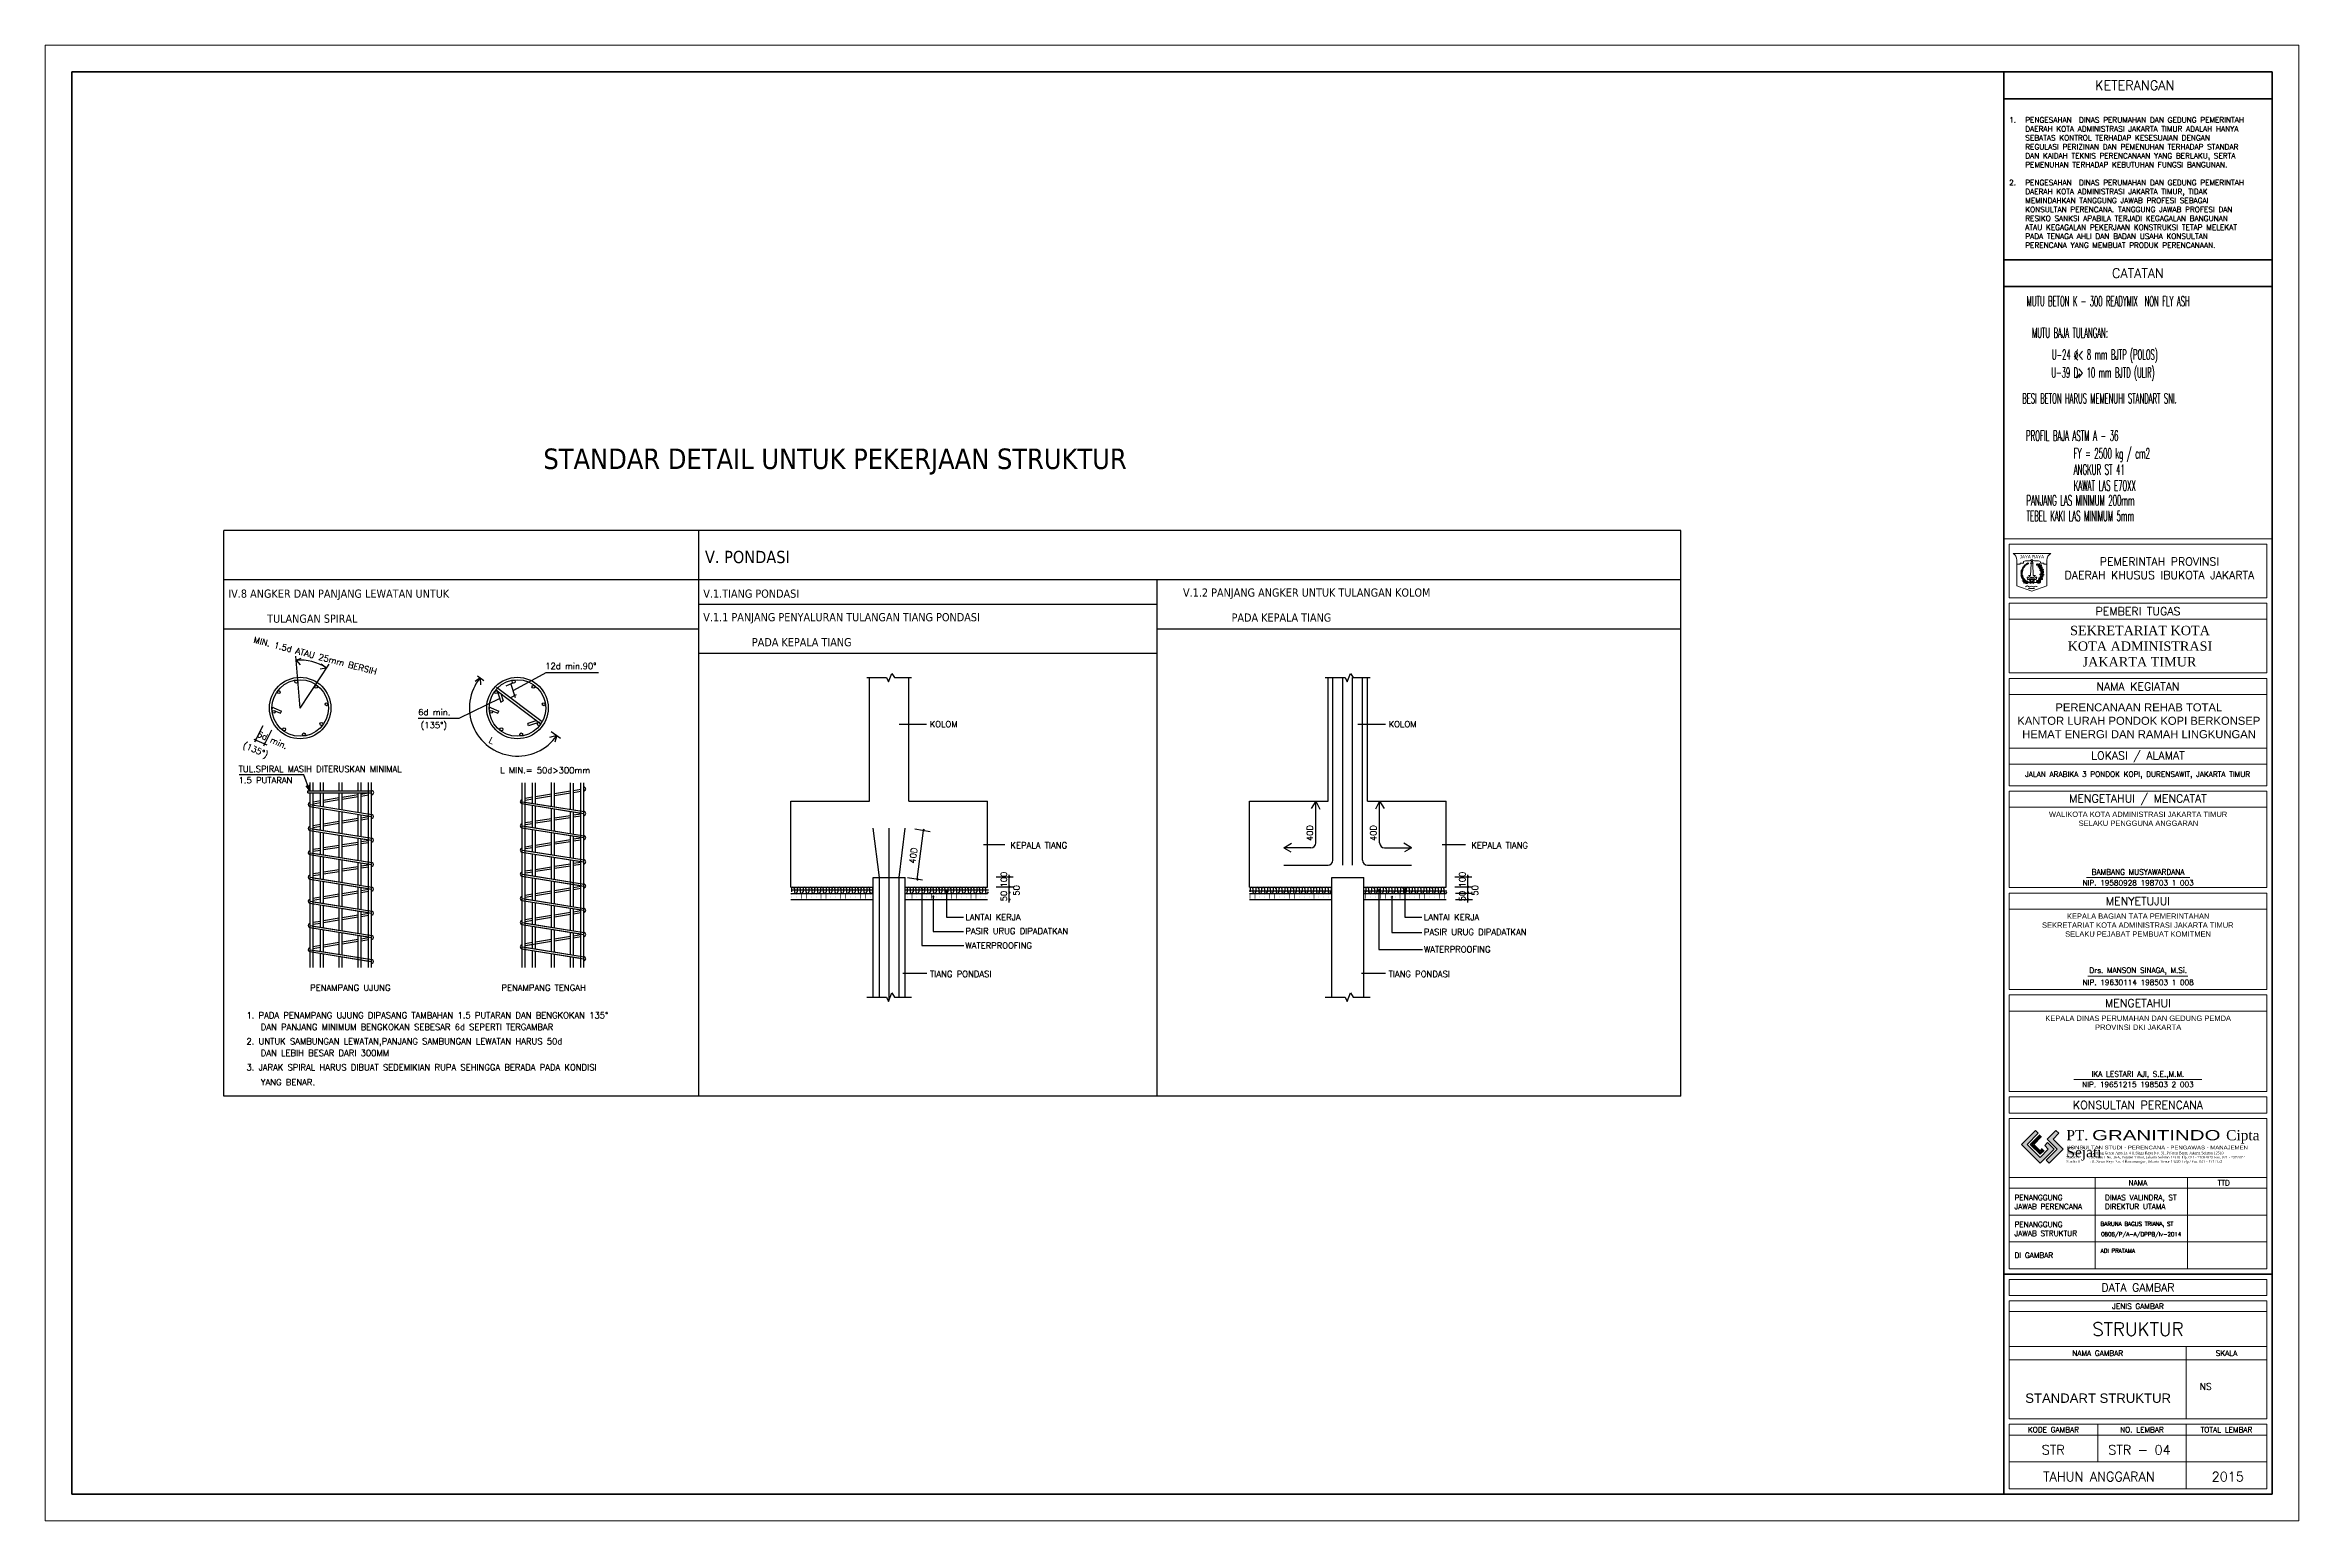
# Model space of a CAD drawing. Header units: inches. Extents: x 266054 to 836293, y -258454 to -102650.
# Drawn here: x 400251 to 442251, y -160905 to -133405 of the extents above; entities that cross this region are included whole.
import ezdxf
from ezdxf.enums import TextEntityAlignment as Align

# ---------------------------------------------------------------- set-up
doc = ezdxf.new("R2010")
doc.units = ezdxf.units.IN
doc.header["$LTSCALE"] = 800
doc.header["$MEASUREMENT"] = 0
for name, color, linetype, lineweight in [('ars', 11, 'Continuous', 0), ('GRS KOP', 1, 'Continuous', 35), ('kop', 7, 'Continuous', 20)]:
    doc.layers.add(name, color=color, linetype=linetype, lineweight=lineweight)
doc.layers.add('LOGO', color=7, linetype='Continuous')
doc.layers.add('TEXT', color=4, linetype='Continuous')
doc.styles.add('BARU', font='arial.ttf')
doc.styles.add('ROMANC', font='tahoma.ttf', dxfattribs={"height": 2})
doc.styles.add('ROMANS', font='romans.shx', dxfattribs={"width": 0.8, "height": 0.25})
doc.styles.get("Standard").update_dxf_attribs({"font": 'romans.shx'})

msp = doc.modelspace()

# ---------------------------------------------------------------- texts
at = {"style": 'ROMANC'}
for s, height, p in [('STANDAR DETAIL UNTUK PEKERJAAN STRUKTUR', 382.024, (409537.1, -141303.9)), ('V. PONDASI', 229.1, (412548.4, -143057.3)), ('IV.8 ANGKER DAN PANJANG LEWATAN UNTUK', 152.81, (403665.1, -143702.5)), ('V.1.TIANG PONDASI', 152.81, (412516.2, -143702.5)), ('V.1.2 PANJANG ANGKER UNTUK TULANGAN KOLOM', 152.81, (421455.5, -143682.4)), ('TULANGAN SPIRAL', 152.81, (404389.6, -144168.5)), ('V.1.1 PANJANG PENYALURAN TULANGAN TIANG PONDASI', 152.81, (412516.2, -144141)), ('PADA KEPALA TIANG', 152.81, (422361.1, -144148.4)), ('PADA KEPALA TIANG', 152.81, (413421.8, -144607))]:
    msp.add_text(s, height=height, dxfattribs=at).set_placement(p)
at = {"color": 7, "style": 'ROMANS'}
for s, height, rotation, p in [('MIN. 1.5d ATAU 25mm BERSIH', 114.552, 345.28214, (404125.1, -144536.5)), ('(135%%D)', 114.55, 336.30347, (403926.8, -146490.8)), ('6d min.', 114.55, 336.30347, (404189.2, -146285.7)), ('L', 114.6, 336.30347, (408509.8, -146400.3)), ('40D', 114.55, 90, (425059.3, -148237.3)), ('40D', 114.55, 82.40107, (416467, -148663.5)), ('100', 114.55, 90, (418174.9, -149101.9)), ('50', 114.55, 90, (418409.9, -149254.7)), ('100', 114.55, 90, (426719.3, -149101.9)), ('50', 114.55, 90, (426954.3, -149254.7)), ('50', 114.55, 90, (418174.9, -149360.5)), ('50', 114.55, 90, (426719.3, -149360.5))]:
    msp.add_text(s, height=height, rotation=rotation, dxfattribs=at).set_placement(p)
for s, height, p in [('12d min.90%%d', 114.552, (409571.6, -145032.7)), ('6d min.', 114.55, (407204.7, -145892.7)), ('(135%%d)', 114.55, (407249.9, -146134.1)), ('KOLOM', 114.55, (416735.6, -146115.2)), ('KOLOM', 114.55, (425287.2, -146115.2)), ('TUL.SPIRAL MASIH DITERUSKAN MINIMAL', 114.552, (403857.9, -146950.7)), ('L MIN.= 50d>300mm', 114.552, (408731.5, -146973.9)), ('1.5 PUTARAN', 114.552, (403857.9, -147160)), ('KEPALA TIANG', 114.552, (418240.8, -148372.8)), ('KEPALA TIANG', 114.552, (426828.8, -148372.8)), ('LANTAI KERJA', 114.552, (417399.9, -149713.3)), ('PASIR URUG DIPADATKAN', 114.552, (417399.9, -149971.6)), ('LANTAI KERJA', 114.552, (425944.3, -149713.3)), ('PASIR URUG DIPADATKAN', 114.552, (425944.3, -149988.2)), ('WATERPROOFING', 114.552, (417399.9, -150239.7)), ('WATERPROOFING', 114.552, (425944.3, -150312.5)), ('TIANG PONDASI', 114.552, (416742, -150770.9)), ('TIANG PONDASI', 114.552, (425286.3, -150770.9)), ('PENAMPANG UJUNG', 114.552, (405190.1, -151027.1)), ('PENAMPANG TENGAH', 114.552, (408755.7, -151027.1)), ('1. PADA PENAMPANG UJUNG DIPASANG TAMBAHAN 1.5 PUTARAN DAN BENGKOKAN 135%%D', 114.552, (404003.5, -151539.7)), ('2. UNTUK SAMBUNGAN LEWATAN,PANJANG SAMBUNGAN LEWATAN HARUS 50d', 114.552, (404003.5, -152024.9)), ('DAN PANJANG MINIMUM BENGKOKAN SEBESAR 6d SEPERTI TERGAMBAR', 114.552, (404270.3, -151758)), ('3. JARAK SPIRAL HARUS DIBUAT SEDEMIKIAN RUPA SEHINGGA BERADA PADA KONDISI', 114.552, (404003.5, -152510.2)), ('DAN LEBIH BESAR DARI 300MM', 114.552, (404270.3, -152243.3)), ('YANG BENAR.', 114.552, (404270.3, -152787))]:
    msp.add_text(s, height=height, dxfattribs=at).set_placement(p)
at = {"color": 8, "style": 'ROMANS'}
msp.add_text('40D', height=114.55, rotation=90, dxfattribs=at).set_placement((423876.9, -148237.3))

# ---------------------------------------------------------------- blocks, each defined once
blk = doc.blocks.new('logo granitindo baru')
at = {"layer": 'LOGO'}
for points in [[(1.03, 1.463), (0.916, 1.574), (0.366, 1.024), (1.1, 0.289), (1.652, 0.843), (1.392, 1.098), (1.281, 0.987), (1.423, 0.84), (1.102, 0.519), (0.594, 1.025)], [(1.721, 1.576), (1.381, 1.236), (1.771, 0.842), (1.341, 0.407), (1.454, 0.294), (2.001, 0.844), (1.609, 1.237), (1.835, 1.464)]]:
    blk.add_hatch(color=8, dxfattribs=at).paths.add_polyline_path(points)
at = {"layer": 'Defpoints'}
blk.add_point((9.7, 0), dxfattribs=at)
at = {"layer": 'LOGO'}
blk.add_lwpolyline([(1.03, 1.463), (0.916, 1.574), (0.366, 1.024), (1.1, 0.289), (1.652, 0.843), (1.392, 1.098), (1.281, 0.987), (1.423, 0.84), (1.102, 0.519), (0.594, 1.025), (1.03, 1.463), (0.916, 1.574)], dxfattribs=at)
at = {"layer": 'LOGO', "lineweight": 13}
for points in [[(1.089, 1.403), (0.713, 1.026), (1.101, 0.638), (1.258, 0.794)], [(1.112, 1.38), (0.759, 1.026), (1.101, 0.683), (1.235, 0.817)], [(1.134, 1.357), (0.803, 1.026), (1.101, 0.728), (1.213, 0.839)], [(1.157, 1.334), (0.85, 1.026), (1.101, 0.775), (1.189, 0.863)]]:
    blk.add_lwpolyline(points, dxfattribs=at)
at = {"layer": 'LOGO', "lineweight": 0}
blk.add_lwpolyline([(1.721, 1.576), (1.381, 1.236), (1.771, 0.842), (1.341, 0.407), (1.454, 0.294), (2.001, 0.844), (1.609, 1.237), (1.835, 1.464), (1.721, 1.576)], dxfattribs=at)
at = {"layer": 'LOGO', "insert": (2.134, 0.975), "char_height": 0.1, "attachment_point": 1}
blk.add_mtext_dynamic_manual_height_columns('{\\f@Arial Unicode MS|b0|i0|c0|p34;\\H1.4x;\\W1.2;KONSULTAN STUDI - PERENCANA - PENGAWAS - MANAJEMEN\\fTimes New Roman|b0|i0|c0|p18;\\P\\pt0.9;\\H0.71429x;\\W1;Domisili ^I: Gedung Graha Arsa Lt. 4 Jl.Siaga Raya No. 31, Pejaten Barat, Jakarta Selatan 12510\\PStudio I ^I: Jl. Batu I No. 36A, Pejaten Timur, Jakarta Selatan 12510 Tlp. 021 - 71082879 Fax. 021 - 7972072\\PStudio II          : Jl. Sawo Raya No. 4 Rawamangun, Jakarta Timur 13220 Telp / Fax. 021 - 4717152}', width=9.56937, gutter_width=0, heights=[1.67], dxfattribs=at)
at = {"layer": 'LOGO', "insert": (2.134, 1.589), "char_height": 0.4, "width": 7.66452, "attachment_point": 1}
blk.add_mtext('{\\fTimes New Roman|b0|i0|c0|p18;PT. \\fCityBlueprint|b0|i0|c2|p2;\\W1.5;GRANITINDO \\fTimes New Roman|b0|i0|c0|p18;\\W1;Cipta Sejati}', dxfattribs=at)
blk = doc.blocks.new('kop')
at = {"layer": 'ars'}
for p, q in [((74.316, 35.599), (74.29, 35.614)), ((74.328, 35.595), (74.333, 35.581)), ((74.373, 35.526), (74.347, 35.541)), ((74.373, 35.526), (74.375, 35.555)), ((74.395, 35.468), (74.406, 35.457)), ((74.408, 35.467), (74.408, 35.452)), ((74.429, 35.366), (74.409, 35.388)), ((74.425, 35.289), (74.43, 35.273)), ((74.429, 35.366), (74.437, 35.394)), ((74.436, 35.304), (74.431, 35.29)), ((74.267, 34.989), (74.296, 34.992)), ((74.332, 35.048), (74.331, 35.078)), ((74.347, 35.066), (74.372, 35.081)), ((74.416, 35.202), (74.401, 35.228)), ((74.416, 35.202), (74.434, 35.225))]:
    blk.add_line(p, q, dxfattribs=at)
for centre, radius, start, end in [((73.61, 35.253), 0.061, 2.2926, 66.75394), ((73.696, 35.312), 0.061, 182.2926, 246.75394), ((73.7, 35.362), 0.061, 172.39949, 236.86083), ((73.607, 35.319), 0.061, 352.39949, 56.86083), ((73.711, 35.414), 0.061, 164.61904, 229.08037), ((73.612, 35.384), 0.061, 344.61904, 49.08037), ((74.072, 35.315), 0.405, 114.0856, 237.63251), ((73.728, 35.316), 0.061, 120.67989, 185.14122), ((73.636, 35.364), 0.061, 300.67989, 5.14122), ((73.717, 35.456), 0.0488, 158.86486, 223.3262), ((73.73, 35.271), 0.061, 130.573, 195.03434), ((73.647, 35.424), 0.061, 292.89943, 357.36077), ((73.732, 35.365), 0.061, 112.89943, 177.36077), ((73.632, 35.302), 0.061, 310.573, 15.03434), ((73.636, 35.44), 0.0488, 338.86486, 43.3262), ((73.667, 35.469), 0.0488, 287.14526, 351.60659), ((73.73, 35.415), 0.0488, 107.14526, 171.60659), ((73.736, 35.493), 0.0488, 150.29963, 214.76097), ((73.654, 35.489), 0.0488, 330.29963, 34.76097), ((73.743, 35.451), 0.0488, 98.58003, 163.04136), ((73.689, 35.513), 0.0488, 278.58003, 343.04136), ((73.756, 35.528), 0.0488, 145.79893, 210.26027), ((73.673, 35.531), 0.0488, 325.79893, 30.26027), ((73.71, 35.552), 0.0488, 274.07933, 338.54067), ((73.759, 35.485), 0.0488, 94.07933, 158.54067), ((73.78, 35.56), 0.0488, 139.36791, 203.82924), ((73.698, 35.572), 0.0488, 319.36791, 23.82924), ((73.778, 35.517), 0.0488, 87.6483, 152.10964), ((73.737, 35.589), 0.0488, 267.6483, 332.10964), ((73.807, 35.589), 0.0488, 133.84164, 198.30297), ((73.727, 35.609), 0.0488, 313.84164, 18.30297), ((73.801, 35.547), 0.0488, 82.12203, 146.58337), ((73.767, 35.622), 0.0488, 262.12203, 326.58337), ((73.831, 35.612), 0.0439, 126.62395, 191.08528), ((73.761, 35.639), 0.0439, 306.62395, 11.08528), ((73.821, 35.575), 0.0439, 74.90434, 139.36568), ((73.799, 35.646), 0.0439, 254.90434, 319.36568), ((73.848, 35.632), 0.0352, 123.96096, 188.42229), ((73.794, 35.656), 0.0352, 303.96096, 8.42229), ((73.839, 35.603), 0.0352, 72.24135, 136.70269), ((73.824, 35.66), 0.0352, 252.24135, 316.70269), ((73.821, 35.676), 0.0352, 297.74061, 2.20194), ((73.873, 35.647), 0.0352, 117.74061, 182.20194), ((73.86, 35.619), 0.0352, 66.021, 130.48234), ((73.852, 35.677), 0.0352, 246.021, 310.48234), ((73.892, 35.661), 0.0281, 113.40069, 177.86202), ((73.852, 35.688), 0.0281, 293.40069, 357.86202), ((73.88, 35.64), 0.0281, 61.68108, 126.14242), ((73.877, 35.687), 0.0281, 241.68108, 306.14242), ((73.876, 35.701), 0.0281, 293.40069, 357.86202), ((73.915, 35.674), 0.0281, 113.40069, 177.86202), ((73.904, 35.653), 0.0281, 61.68108, 126.14242), ((73.901, 35.7), 0.0281, 241.68108, 306.14242), ((73.911, 35.713), 0.0281, 260.93685, 325.39819), ((73.93, 35.669), 0.0281, 80.93685, 145.39819), ((74.027, 35.315), 0.405, 302.36749, 44.48513), ((74.279, 35.674), 0.0613, 235.51536, 280.6207), ((74.24, 35.613), 0.0507, 1.42482, 71.62404), ((74.336, 35.601), 0.0613, 235.51536, 280.6207), ((74.383, 35.652), 0.0795, 151.18188, 225.99565), ((74.296, 35.54), 0.0507, 1.42482, 71.62404), ((74.32, 35.44), 0.0795, 20.9123, 95.72607), ((74.387, 35.547), 0.0795, 200.9123, 275.72607), ((74.259, 35.633), 0.0795, 331.18188, 45.99565), ((74.406, 35.596), 0.0507, 162.59462, 232.79384), ((74.417, 35.449), 0.0613, 217.22881, 262.33415), ((74.333, 35.6), 0.0613, 313.59796, 358.7033), ((74.458, 35.361), 0.0795, 171.16409, 245.97786), ((74.347, 35.301), 0.0795, 351.16409, 65.97786), ((74.361, 35.403), 0.0507, 343.13827, 53.33749), ((74.357, 35.252), 0.0507, 331.52956, 41.72878), ((74.479, 35.504), 0.0795, 133.19986, 208.01363), ((74.354, 35.525), 0.0795, 313.19986, 28.01363), ((74.476, 35.427), 0.0507, 150.06789, 220.26711), ((74.483, 35.241), 0.0507, 128.27812, 198.47734), ((74.405, 35.377), 0.0795, 293.30268, 8.11645), ((74.515, 35.315), 0.0795, 113.30268, 188.11645), ((74.406, 35.447), 0.0613, 301.07123, 346.17657), ((73.623, 35.191), 0.061, 12.66278, 77.12411), ((73.696, 35.264), 0.061, 192.66278, 257.12411), ((73.702, 35.225), 0.061, 200.21515, 264.67648), ((73.639, 35.143), 0.061, 20.21515, 84.67648), ((73.715, 35.183), 0.061, 206.16011, 270.62144), ((73.661, 35.095), 0.061, 26.16011, 90.62144), ((73.738, 35.23), 0.061, 140.94317, 205.40451), ((73.736, 35.145), 0.061, 208.50798, 272.96932), ((73.685, 35.055), 0.061, 28.50798, 92.96932), ((73.635, 35.243), 0.061, 320.94317, 25.40451), ((73.751, 35.19), 0.061, 140.94317, 205.40451), ((73.649, 35.203), 0.061, 320.94317, 25.40451), ((73.716, 35.015), 0.061, 40.03108, 104.49242), ((73.747, 35.113), 0.061, 220.03108, 284.49242), ((73.768, 35.153), 0.061, 146.90284, 211.36418), ((73.665, 35.155), 0.061, 326.90284, 31.36418), ((73.75, 34.978), 0.061, 49.20062, 113.66196), ((73.766, 35.08), 0.061, 229.20062, 293.66196), ((73.791, 35.115), 0.061, 146.69526, 211.1566), ((73.688, 35.117), 0.061, 326.69526, 31.1566), ((73.816, 35.084), 0.061, 144.86352, 209.32486), ((73.713, 35.089), 0.061, 324.86352, 29.32486), ((73.785, 34.949), 0.061, 44.42228, 108.88361), ((73.809, 35.049), 0.061, 224.42228, 288.88361), ((73.844, 35.054), 0.061, 144.49027, 208.9516), ((73.741, 35.059), 0.061, 324.49027, 28.9516), ((73.875, 35.031), 0.061, 156.18026, 220.64159), ((73.773, 35.016), 0.061, 336.18026, 40.64159), ((74.361, 35.052), 0.0795, 137.1076, 211.92137), ((74.235, 35.064), 0.0795, 317.1076, 31.92137), ((74.342, 34.969), 0.0507, 83.44322, 153.64244), ((74.332, 35.042), 0.0613, 234.44656, 279.55191), ((74.364, 34.993), 0.0612, 69.89618, 144.70994), ((74.335, 35.085), 0.0612, 249.89618, 324.70994), ((74.377, 35.119), 0.0613, 176.98724, 222.09259), ((74.304, 35.12), 0.0507, 302.89671, 13.09593), ((74.439, 35.186), 0.0795, 153.08913, 227.9029), ((74.422, 35.286), 0.0613, 205.62009, 250.72544), ((74.314, 35.163), 0.0795, 333.08913, 47.9029), ((74.423, 35.078), 0.0507, 106.58179, 176.78101), ((74.386, 35.141), 0.0613, 257.58513, 302.69047), ((74.396, 35.228), 0.0795, 271.02002, 345.83379), ((74.475, 35.129), 0.0795, 91.02002, 165.83379), ((74.425, 35.285), 0.0613, 279.28146, 324.3868)]:
    blk.add_arc(centre, radius, start, end, dxfattribs=at)
at = {"layer": 'ars', "color": 11}
for centre, radius, start, end in [((74.285, 34.995), 0.0613, 158.86957, 203.97492), ((74.216, 35.02), 0.0507, 284.77904, 354.97826), ((74.235, 34.986), 0.016, 270, 302.36749)]:
    blk.add_arc(centre, radius, start, end, dxfattribs=at)
at = {"layer": 'ars'}
for points, start_tangent, end_tangent in [([(74.256, 35.651), (74.261, 35.634), (74.244, 35.624), (74.224, 35.623), (74.22, 35.64), (74.234, 35.661), (74.239, 35.672), (74.256, 35.663), (74.256, 35.651)], (0.714442, -0.699695), (0.714442, -0.699695)), ([(74.313, 35.578), (74.318, 35.561), (74.301, 35.551), (74.281, 35.55), (74.277, 35.567), (74.29, 35.588), (74.296, 35.599), (74.312, 35.589), (74.313, 35.578)], (0.714442, -0.699695), (0.714442, -0.699695)), ([(74.388, 35.435), (74.388, 35.416), (74.369, 35.412), (74.349, 35.418), (74.351, 35.435), (74.37, 35.451), (74.378, 35.459), (74.391, 35.445), (74.388, 35.435)], (0.458819, -0.88853), (0.458819, -0.88853)), ([(74.39, 35.277), (74.386, 35.26), (74.366, 35.259), (74.348, 35.269), (74.353, 35.285), (74.375, 35.297), (74.385, 35.303), (74.395, 35.287), (74.39, 35.277)], (0.270637, -0.962681), (0.270637, -0.962681)), ([(74.365, 35.605), (74.376, 35.591), (74.394, 35.598), (74.407, 35.615), (74.395, 35.627), (74.37, 35.629), (74.358, 35.631), (74.356, 35.612), (74.365, 35.605)], (0.149901, -0.988701), (0.149901, -0.988701)), ([(74.438, 35.445), (74.446, 35.429), (74.465, 35.432), (74.481, 35.445), (74.473, 35.46), (74.449, 35.467), (74.438, 35.472), (74.431, 35.453), (74.438, 35.445)], (-0.068112, -0.997678), (-0.068112, -0.997678)), ([(74.454, 35.272), (74.455, 35.253), (74.474, 35.25), (74.494, 35.256), (74.492, 35.273), (74.472, 35.288), (74.463, 35.297), (74.451, 35.282), (74.454, 35.272)], (-0.433585, -0.901113), (-0.433585, -0.901113)), ([(74.257, 35.013), (74.242, 35.004), (74.228, 35.018), (74.222, 35.037), (74.238, 35.045), (74.261, 35.037), (74.273, 35.034), (74.268, 35.016), (74.257, 35.013)], (-0.515761, -0.856733), (-0.515761, -0.856733)), ([(74.345, 35.127), (74.333, 35.113), (74.316, 35.122), (74.305, 35.139), (74.317, 35.151), (74.342, 35.151), (74.354, 35.152), (74.355, 35.133), (74.345, 35.127)], (-0.223771, -0.974642), (-0.223771, -0.974642)), ([(74.343, 35.011), (74.331, 34.997), (74.342, 34.981), (74.36, 34.972), (74.371, 34.985), (74.367, 35.01), (74.367, 35.022), (74.348, 35.021), (74.343, 35.011)], (-0.942817, -0.33331), (-0.942817, -0.33331)), ([(74.408, 35.117), (74.403, 35.1), (74.419, 35.089), (74.439, 35.088), (74.443, 35.104), (74.431, 35.126), (74.426, 35.137), (74.409, 35.128), (74.408, 35.117)], (-0.735998, -0.676983), (-0.735998, -0.676983))]:
    blk.add_spline(points, degree=3, dxfattribs=dict(at, start_tangent=start_tangent, end_tangent=end_tangent))
for points in [[(74.24, 34.97), (74.265, 34.975), (74.316, 34.973), (74.354, 34.955)], [(74.24, 34.97), (74.263, 34.959), (74.313, 34.947), (74.354, 34.955)]]:
    blk.add_spline(points, degree=3, dxfattribs=at)
at = {"layer": 'GRS KOP'}
for p, q in [((73, 1), (73, 54)), ((83, 1), (83, 54)), ((73, 53), (83, 53)), ((73, 47), (83, 47)), ((73, 46), (83, 46)), ((73, 9.2), (83, 9.2))]:
    blk.add_line(p, q, dxfattribs=at)
blk.add_lwpolyline([(1, 54), (83, 54), (83, 1), (1, 1)], close=True, dxfattribs=at)
at = {"layer": 'kop', "color": 7}
for p, q in [((84, 55), (0, 55)), ((0, 55), (0, 0)), ((84, 55), (84, 0)), ((84, 55), (84, 0)), ((73.999, 35.69), (74.099, 35.69)), ((74.019, 35.67), (73.999, 35.23)), ((74.029, 35.698), (74.069, 35.698)), ((74.079, 35.67), (74.099, 35.23)), ((73.869, 35.17), (73.919, 35.17)), ((73.869, 35.17), (73.889, 35.09)), ((73.889, 35.09), (74.209, 35.09)), ((73.919, 35.23), (73.919, 35.228)), ((73.919, 35.23), (73.999, 35.23)), ((73.919, 35.228), (73.924, 35.228)), ((73.919, 35.17), (73.929, 35.13)), ((73.929, 35.13), (74.17, 35.13)), ((73.989, 35.15), (74.029, 35.15)), ((74.069, 35.15), (74.109, 35.15)), ((74.099, 35.23), (74.18, 35.23)), ((74.17, 35.13), (74.18, 35.17)), ((74.175, 35.228), (74.18, 35.228)), ((74.18, 35.23), (74.18, 35.228)), ((74.18, 35.17), (74.229, 35.17)), ((74.209, 35.09), (74.229, 35.17)), ((0, 0), (84, 0))]:
    blk.add_line(p, q, dxfattribs=at)
at = {"layer": 'kop'}
for p, q in [((83, 36.6), (73, 36.6)), ((73.2, 34.4), (73.2, 36.4)), ((82.8, 36.4), (73.2, 36.4)), ((82.8, 34.4), (82.8, 36.4)), ((82.8, 34.4), (73.2, 34.4)), ((73.2, 31.6), (73.2, 34.2)), ((82.8, 34.2), (73.2, 34.2)), ((82.8, 31.6), (82.8, 34.2)), ((82.8, 33.6), (73.2, 33.6)), ((82.8, 31.6), (73.2, 31.6)), ((73.2, 27.4), (73.2, 31.4)), ((82.8, 31.4), (73.2, 31.4)), ((82.8, 27.4), (82.8, 31.4)), ((82.8, 30.8), (73.2, 30.8)), ((82.8, 28.8), (73.2, 28.8)), ((82.8, 28.2), (73.2, 28.2)), ((82.8, 27.4), (73.2, 27.4)), ((73.2, 23.6), (73.2, 27.2)), ((82.8, 27.2), (73.2, 27.2)), ((82.8, 23.6), (82.8, 27.2)), ((82.8, 26.6), (73.2, 26.6)), ((82.8, 23.6), (73.2, 23.6)), ((76.089, 23.976), (79.928, 23.976)), ((73.2, 19.8), (73.2, 23.4)), ((82.8, 23.4), (73.2, 23.4)), ((82.8, 22.8), (73.2, 22.8)), ((82.8, 19.8), (82.8, 23.4)), ((76.127, 20.296), (79.863, 20.296)), ((82.8, 19.8), (73.2, 19.8)), ((73.2, 16), (73.2, 19.6)), ((82.8, 19.6), (73.2, 19.6)), ((82.8, 16), (82.8, 19.6)), ((82.8, 19), (73.2, 19)), ((82.8, 16), (73.2, 16)), ((73.2, 9.4), (73.2, 15)), ((82.8, 15), (73.2, 15)), ((82.8, 9.4), (82.8, 15)), ((82.8, 12.8), (73.2, 12.8)), ((76.4, 9.4), (76.4, 12.8)), ((79.842, 9.4), (79.842, 12.8)), ((82.8, 12.4), (73.2, 12.4)), ((73.2, 12.4), (73.2, 11.4)), ((82.8, 11.4), (73.2, 11.4)), ((82.8, 10.4), (73.2, 10.4)), ((82.8, 9.4), (73.2, 9.4)), ((73.2, 7.8), (82.8, 7.8)), ((73.2, 6.5), (82.8, 6.5)), ((73.2, 6), (82.8, 6)), ((79.8, 3.8), (79.8, 6.5)), ((76.5, 2.2), (76.5, 3.6)), ((79.8, 1.2), (79.8, 3.6)), ((73.2, 3.2), (82.8, 3.2)), ((73.2, 2.2), (82.8, 2.2))]:
    blk.add_line(p, q, dxfattribs=at)
at = {"layer": 'kop', "color": 5}
for p, q in [((74.749, 36.05), (73.35, 36.05)), ((73.489, 35.81), (73.489, 34.85)), ((73.489, 35.65), (73.609, 35.65)), ((73.609, 35.69), (73.609, 35.65)), ((73.609, 35.69), (73.729, 35.69)), ((73.729, 35.73), (73.729, 35.69)), ((74.369, 35.73), (74.369, 35.69)), ((74.489, 35.69), (74.369, 35.69)), ((74.489, 35.69), (74.489, 35.65)), ((74.609, 35.65), (74.489, 35.65)), ((74.609, 35.81), (74.609, 34.85)), ((73.489, 34.85), (74.049, 34.65)), ((74.019, 34.95), (73.965, 35.022)), ((74.049, 34.986), (73.997, 35.046)), ((74.019, 34.95), (74.004, 34.93)), ((74.049, 34.986), (74.101, 35.046)), ((74.049, 34.65), (74.609, 34.85)), ((74.079, 34.95), (74.133, 35.022)), ((74.079, 34.95), (74.094, 34.93))]:
    blk.add_line(p, q, dxfattribs=at)
at = {"layer": 'kop', "color": 7}
for points in [[(74.029, 35.698), (74.027, 35.701), (74.025, 35.704), (74.024, 35.707), (74.023, 35.71), (74.022, 35.713), (74.021, 35.715), (74.021, 35.718), (74.02, 35.72), (74.02, 35.723), (74.02, 35.725), (74.02, 35.728), (74.02, 35.731), (74.021, 35.733), (74.021, 35.736), (74.022, 35.738), (74.023, 35.741), (74.025, 35.743), (74.026, 35.746), (74.028, 35.749), (74.031, 35.753), (74.034, 35.758), (74.038, 35.763), (74.043, 35.77), (74.049, 35.778)], [(74.069, 35.698), (74.072, 35.701), (74.074, 35.704), (74.075, 35.707), (74.076, 35.71), (74.077, 35.713), (74.078, 35.715), (74.078, 35.718), (74.079, 35.72), (74.079, 35.723), (74.079, 35.725), (74.079, 35.728), (74.079, 35.731), (74.078, 35.733), (74.077, 35.736), (74.077, 35.738), (74.076, 35.741), (74.074, 35.743), (74.073, 35.746), (74.071, 35.749), (74.068, 35.753), (74.065, 35.758), (74.061, 35.763), (74.056, 35.77), (74.049, 35.778)]]:
    blk.add_lwpolyline(points, dxfattribs=at)
at = {"layer": 'kop', "color": 1}
blk.add_lwpolyline([(73.864, 34.97), (74.235, 34.97)], close=True, dxfattribs=at)
at = {"layer": 'kop', "color": 5}
for points in [[(74.004, 34.97), (73.974, 34.93)], [(74.094, 34.97), (74.124, 34.93)]]:
    blk.add_lwpolyline(points, dxfattribs=at)
at = {"layer": 'kop'}
blk.add_lwpolyline([(75.615, 16.449), (80.377, 16.449)], dxfattribs=at)
for points in [[(73.2, 15.2), (82.8, 15.2), (82.8, 15.8), (73.2, 15.8)], [(73.2, 8.4), (82.8, 8.4), (82.8, 9), (73.2, 9)], [(73.2, 3.8), (82.8, 3.8), (82.8, 8.2), (73.2, 8.2)], [(73.2, 1.2), (82.8, 1.2), (82.8, 3.6), (73.2, 3.6)]]:
    blk.add_lwpolyline(points, close=True, dxfattribs=at)
at = {"layer": 'kop', "color": 5}
for centre, radius, start, end in [((73.214, 35.81), 0.276, 0, 60.51287), ((73.769, 35.73), 0.04, 90, 180), ((74.329, 35.73), 0.04, 0, 90), ((74.885, 35.81), 0.276, 119.48713, 180), ((73.981, 35.034), 0.02, 36.8699, 216.8699), ((74.117, 35.034), 0.02, 323.1301, 143.1301)]:
    blk.add_arc(centre, radius, start, end, dxfattribs=at)
at = {"layer": 'kop', "color": 7}
for centre, radius, start, end in [((73.992, 35.663), 0.0283, 15, 75), ((74.107, 35.663), 0.0283, 105, 165), ((73.874, 35.119), 0.12, 15, 65.38943), ((74.049, 35.15), 0.02, 0, 180), ((74.225, 35.119), 0.12, 114.61057, 165)]:
    blk.add_arc(centre, radius, start, end, dxfattribs=at)
at = {"layer": 'kop', "color": 1}
blk.add_arc((73.864, 34.986), 0.016, 237.63251, 270, dxfattribs=at)
at = {"layer": 'kop', "color": 5}
for points in [[(74.049, 35.83), (74.026, 35.807), (73.995, 35.793), (73.915, 35.782), (73.841, 35.777), (73.769, 35.77)], [(74.049, 35.83), (74.073, 35.807), (74.104, 35.793), (74.184, 35.782), (74.258, 35.777), (74.329, 35.77)], [(73.817, 34.99), (73.8, 34.984), (73.769, 34.992), (73.719, 35.01), (73.685, 35.041)], [(73.833, 34.971), (73.81, 34.967), (73.791, 34.959), (73.758, 34.956), (73.727, 34.964)], [(73.876, 34.965), (73.861, 34.956), (73.828, 34.952), (73.8, 34.952), (73.786, 34.948)], [(73.809, 34.807), (73.883, 34.844), (73.957, 34.807), (74.044, 34.833), (74.12, 34.809), (74.194, 34.83), (74.244, 34.817)], [(73.919, 34.97), (73.899, 34.959), (73.887, 34.947), (73.846, 34.932), (73.828, 34.937)], [(73.907, 34.984), (73.879, 34.986), (73.865, 34.993), (73.845, 34.993)], [(73.919, 34.97), (73.906, 34.996), (73.879, 35.02), (73.876, 35.031)], [(73.914, 34.747), (73.954, 34.759), (73.999, 34.744), (74.049, 34.753), (74.094, 34.744), (74.126, 34.758), (74.151, 34.749)]]:
    blk.add_spline(points, degree=3, dxfattribs=at)
at = {"layer": 'TEXT'}
for p, q in [((75.623, 43.403), (75.76, 43.254)), ((75.835, 42.745), (75.7, 42.589))]:
    blk.add_line(p, q, dxfattribs=at)
at = {"xscale": 0.9500000000000454, "yscale": 0.9500000000000454, "zscale": 0.9500000000000454}
blk.add_blockref('logo granitindo baru', (73.307, 13.056), dxfattribs=at)
at = {"layer": 'kop'}
for s, height, p in [('KETERANGAN ', 0.35, (78, 53.5)), ('CATATAN', 0.35, (78, 46.5)), ('DAERAH KHUSUS IBUKOTA JAKARTA', 0.29998, (78.8, 35.25)), ('PEMERINTAH PROVINSI', 0.29998, (78.8, 35.75)), ('PEMBERI TUGAS', 0.3, (78, 33.9)), ('NAMA KEGIATAN', 0.3, (78, 31.1)), ('LOKASI / ALAMAT', 0.3, (78, 28.5)), ('JALAN ARABIKA 3 PONDOK KOPI, DURENSAWIT, JAKARTA TIMUR', 0.2, (77.986, 27.8)), ('MENGETAHUI / MENCATAT', 0.3, (78, 26.9)), ('NIP. 19580928 198703 1 003', 0.19926, (78.007, 23.78)), ('BAMBANG MUSYAWARDANA', 0.19926, (78.007, 24.183)), ('MENYETUJUI', 0.3, (78, 23.1)), ('NIP. 19630114 198503 1 008', 0.19926, (78.009, 20.071)), ('Drs. MANSON SINAGA, M.Si.', 0.19926, (78.009, 20.496)), ('MENGETAHUI', 0.3, (78, 19.3)), ('NIP. 19651215 198503 2 003', 0.2, (77.999, 16.264)), ('IKA LESTARI AJI, S.E.,M.M.', 0.2, (77.999, 16.625)), ('KONSULTAN PERENCANA', 0.3, (78, 15.5)), ('NAMA', 0.2, (78, 12.6)), ('TTD', 0.2, (81.2, 12.6)), ('DATA GAMBAR', 0.3, (78, 8.7)), ('JENIS GAMBAR', 0.2, (78, 8)), ('STRUKTUR', 0.5, (78, 7.146)), ('NAMA GAMBAR', 0.2, (76.5, 6.25)), ('SKALA', 0.2, (81.3, 6.25)), ('KODE GAMBAR', 0.2, (74.85, 3.4)), ('NO. LEMBAR', 0.2, (78.15, 3.4)), ('TOTAL LEMBAR', 0.2, (81.3, 3.4)), ('STR', 0.35, (74.844, 2.65)), ('TAHUN ANGGARAN', 0.35, (76.545, 1.65)), ('2015', 0.35, (81.349, 1.65))]:
    blk.add_text(s, height=height, dxfattribs=at).set_placement(p, align=Align.MIDDLE)
at = {"layer": 'kop', "color": 5, "style": 'BARU', "width": 0.9}
blk.add_text('JAYA RAYA', height=0.12, dxfattribs=at).set_placement((74.049, 35.93), align=Align.MIDDLE)
at = {"layer": 'kop'}
blk.add_text('0806/P/A-A/DPPB/Iv-2014', height=0.15, dxfattribs=at).set_placement((78.122, 10.609), align=Align.CENTER)
for s, insert, char_height, width, attachment_point in [('\\pi-0.6,l0.6,t0.6;1.^IPENGESAHAN  DINAS PERUMAHAN DAN GEDUNG PEMERINTAH DAERAH KOTA ADMINISTRASI JAKARTA TIMUR ADALAH HANYA SEBATAS KONTROL TERHADAP KESESUAIAN DENGAN REGULASI PERIZINAN DAN PEMENUHAN TERHADAP STANDAR DAN KAIDAH TEKNIS PERENCANAAN YANG BERLAKU, SERTA PEMENUHAN TERHADAP KEBUTUHAN FUNGSI BANGUNAN.\\P\\P2.^IPENGESAHAN  DINAS PERUMAHAN DAN GEDUNG PEMERINTAH DAERAH KOTA ADMINISTRASI JAKARTA TIMUR, TIDAK MEMINDAHKAN TANGGUNG JAWAB PROFESI SEBAGAI KONSULTAN PERENCANA. TANGGUNG JAWAB PROFESI DAN RESIKO SANKSI APABILA TERJADI KEGAGALAN BANGUNAN ATAU KEGAGALAN PEKERJAAN KONSTRUKSI TETAP MELEKAT PADA TENAGA AHLI DAN BADAN USAHA KONSULTAN PERENCANA YANG MEMBUAT PRODUK PERENCANAAN.', (73.2, 49.875), 0.2, 9.6, 4), ('PENANGGUNG\\PJAWAB PERENCANA', (73.4, 12.15), 0.2, 8.33062, 1), ('DIMAS VALINDRA, ST\\PDIREKTUR UTAMA', (76.77, 12.15), 0.2, 8.16499, 1), ('PENANGGUNG\\PJAWAB STRUKTUR', (73.4, 11.15), 0.2, 8.79211, 1), ('BARUNA BAGUS TRIANA, ST', (76.609, 11.143), 0.15, 4.04264, 1), ('ADI PRATAMA', (76.609, 10.143), 0.15, 4.04264, 1), ('DI GAMBAR', (73.4, 10), 0.2, 7.59768, 1)]:
    blk.add_mtext(s, dxfattribs=dict(at, insert=insert, char_height=char_height, width=width, attachment_point=attachment_point))
at = {"layer": 'kop', "attachment_point": 1, "style": 'BARU'}
for s, width, insert, char_height in [('\\pi1.4375;{\\fRomantic|b0|i0|c2|p2;SEKRETARIAT KOTA\\P\\pi1.3461;KOTA ADMINISTRASI\\P\\pi1.9027;JAKARTA TIMUR}', 7.94943, (74.033, 33.359), 0.35), ('\\pi1.4591;PERENCANAAN REHAB TOTAL\\P\\pi0.039313;KANTOR LURAH PONDOK KOPI BERKONSEP\\P\\pi0.2239;HEMAT ENERGI DAN RAMAH LINGKUNGAN', 9.08886, (73.464, 30.469), 0.3), ('\\pi0.65609;WALIKOTA KOTA ADMINISTRASI JAKARTA TIMUR\\P\\pi1.7645;SELAKU PENGGUNA ANGGARAN', 7.94943, (74.027, 26.434), 0.2), ('\\pi1.5072;KEPALA BAGIAN TATA PEMERINTAHAN\\P\\pi0.57794;SEKRETARIAT KOTA ADMINISTRASI JAKARTA TIMUR\\P\\pi1.4412;SELAKU PEJABAT PEMBUAT KOMITMEN', 8.28085, (73.847, 22.638), 0.2), ('\\pi0.5226;KEPALA DINAS PERUMAHAN DAN GEDUNG PEMDA \\P\\pi2.3784;PROVINSI DKI JAKARTA', 7.94943, (74.022, 18.833), 0.2)]:
    blk.add_mtext_dynamic_manual_height_columns(s, width=width, gutter_width=1.5, heights=[0], dxfattribs=dict(at, insert=insert, char_height=char_height))
at = {"layer": 'kop', "style": 'BARU', "flags": 4}
for p, height in [((73.8, 5.4), 0.35), ((73.8, 4.9), 0.35), ((80.303, 5.382), 0.25), ((73.8, 4.4), 0.35), ((80.303, 4.882), 0.25), ((80.303, 4.382), 0.25)]:
    blk.add_attdef('-', p, '', height=height, dxfattribs=at)
at = {"layer": 'kop', "flags": 4}
for tag, p in [('AR-00', (78.057, 2.648)), ('00', (81.238, 2.647))]:
    blk.add_attdef(tag, text='', height=0.35, dxfattribs=at).set_placement(p, align=Align.MIDDLE)
at = {"layer": 'TEXT', "style": 'ROMANS', "width": 0.5}
for s, height, p in [('MUTU BETON K - 300 READYMIX  NON FLY ASH', 0.37163, (73.854, 45.268)), (' BESI BETON HARUS MEMENUHI STANDART SNI.', 0.37163, (73.56, 41.646)), ('PROFIL BAJA ASTM A - 36 ', 0.38138, (73.826, 40.251)), ('FY = 2500 kg / cm2', 0.38138, (75.607, 39.592)), ('ANGKUR ST 41', 0.38138, (75.607, 38.99)), ('KAWAT LAS E70XX', 0.38138, (75.607, 38.393)), ('PANJANG LAS MINIMUM 200mm', 0.38138, (73.845, 37.84)), ('TEBEL KAKI LAS MINIMUM 5mm', 0.38138, (73.845, 37.26))]:
    blk.add_text(s, height=height, dxfattribs=at).set_placement(p)
for s, p in [('MUTU BAJA TULANGAN:', (75.47, 44.278)), ('U-24 %%C< 8 mm BJTP (POLOS)', (76.767, 43.437)), ('U-39 D> 10 mm BJTD (ULIR)', (76.699, 42.77))]:
    blk.add_text(s, height=0.37163, dxfattribs=at).set_placement(p, align=Align.MIDDLE)

# ---------------------------------------------------------------- linework, layer by layer
for p, q in [((403580.2, -152991.3), (403580.2, -142452.6)), ((430735, -142452.6), (403580.2, -142452.6)), ((412431.3, -152991.3), (412431.3, -142452.6)), ((430735, -152991.3), (430735, -142452.6)), ((430735, -143369), (403580.2, -143369)), ((420975.6, -152991.3), (420975.6, -143369)), ((420975.6, -143827.2), (412431.3, -143827.2)), ((412431.3, -144285.4), (403580.2, -144285.4)), ((430735, -144285.4), (420975.6, -144285.4)), ((420975.6, -144743.6), (412431.3, -144743.6)), ((430735, -152991.3), (403580.2, -152991.3))]:
    msp.add_line(p, q)
at = {"color": 8}
for p, q in [((405003.7, -145757.6), (404921.8, -144790.1)), ((404928.4, -144867.8), (405021.2, -144831)), ((404928.4, -144867.8), (405004.8, -144954.1)), ((405003.7, -145757.6), (405546, -144937.7)), ((405496.3, -145012.8), (405373.8, -145036.1)), ((405496.3, -145012.8), (405398.4, -144937.7)), ((408355.7, -145195.9), (408268.4, -145261.6)), ((408307.9, -145160), (408424.4, -145247.5)), ((408355.7, -145195.9), (408364.5, -145325.8)), ((408926.1, -145296.1), (409008.9, -145559.1)), ((408983.5, -145426.6), (409586.5, -145094.7)), ((409586.5, -145094.7), (410566.4, -145094.7)), ((408727.2, -145577.5), (407958.4, -145954.6)), ((408929.3, -145558.4), (409036.7, -145507.6)), ((404157.5, -146385.8), (404313.7, -146083.5)), ((407958.4, -145954.6), (407204.6, -145954.6)), ((416166.3, -146056.4), (416676.9, -146056.4)), ((424710.7, -146056.4), (425228.4, -146056.4)), ((404143.2, -146339.2), (404384.4, -146444.6)), ((404325.8, -146459.4), (404478.9, -146163.1)), ((409786.3, -146270.7), (409651.2, -146306.4)), ((409682.5, -146192.8), (409852.4, -146320.4)), ((409786.3, -146270.7), (409751.9, -146393.4)), ((405073.5, -147002.2), (403869, -147002.2)), ((405178, -147287.1), (405073.5, -147002.2)), ((405178, -147287.1), (405114.1, -147205.7)), ((405178, -147287.1), (405178, -147188.2)), ((423928.9, -147492.6), (423845.9, -147630.5)), ((423928.9, -147492.6), (424007.6, -147642.1)), ((423928.9, -148271.6), (423928.9, -147492.6)), ((425120.3, -147492.6), (425041.6, -147642.1)), ((425120.3, -147492.6), (425203.3, -147630.5)), ((425120.3, -148271.6), (425120.3, -147492.6)), ((416460, -148008.8), (416742, -148055.8)), ((416504.5, -148955.7), (416619, -148039.3)), ((417740.6, -148302.3), (418135, -148302.3)), ((423333.3, -148363.2), (423476.1, -148278)), ((423837.3, -148363.2), (423333.3, -148363.2)), ((423333.3, -148363.2), (423464.6, -148439.8)), ((425211.9, -148363.2), (425715.9, -148363.2)), ((425715.9, -148363.2), (425573.1, -148278)), ((425715.9, -148363.2), (425584.6, -148439.8)), ((426285, -148302.3), (426723, -148302.3)), ((416319, -148914), (416601, -148961)), ((417975.6, -148902), (418292.8, -148902)), ((417975.6, -149090.1), (418292.8, -149090.1)), ((418210.6, -148866.7), (418210.6, -149384.1)), ((426520, -148902), (426837.2, -148902)), ((426520, -149090.1), (426837.2, -149090.1)), ((426755, -148866.7), (426755, -149384.1)), ((414159.9, -149122.7), (414159.9, -149184)), ((414213.9, -149122.7), (414213.9, -149184)), ((414267.7, -149122.7), (414267.7, -149184)), ((414321.7, -149122.7), (414321.7, -149184)), ((414375.5, -149122.7), (414375.5, -149184)), ((414429.5, -149122.7), (414429.5, -149184)), ((414483.3, -149122.7), (414483.3, -149184)), ((414537.3, -149122.7), (414537.3, -149184)), ((414591.1, -149122.7), (414591.1, -149184)), ((414645.2, -149122.7), (414645.2, -149184)), ((414698.9, -149122.7), (414698.9, -149184)), ((414753, -149122.7), (414753, -149184)), ((414806.8, -149122.7), (414806.8, -149184)), ((414860.8, -149122.7), (414860.8, -149184)), ((414914.6, -149122.7), (414914.6, -149184)), ((414968.6, -149122.7), (414968.6, -149184)), ((415022.4, -149122.7), (415022.4, -149184)), ((415076.4, -149122.7), (415076.4, -149184)), ((415130.2, -149122.7), (415130.2, -149184)), ((415184.2, -149122.7), (415184.2, -149184)), ((415238, -149122.7), (415238, -149184)), ((415292, -149122.7), (415292, -149184)), ((415345.8, -149122.7), (415345.8, -149184)), ((415399.8, -149122.7), (415399.8, -149184)), ((415453.6, -149122.7), (415453.6, -149184)), ((415507.6, -149122.7), (415507.6, -149184)), ((415561.4, -149122.7), (415561.4, -149184)), ((415615.5, -149122.7), (415615.5, -149184)), ((415669.3, -149122.7), (415669.3, -149184)), ((416316.3, -149122.7), (416316.3, -149184)), ((416370.3, -149122.7), (416370.3, -149184)), ((416424.3, -149122.7), (416424.3, -149184)), ((416478.3, -149122.7), (416478.3, -149184)), ((416532.3, -149122.7), (416532.3, -149184)), ((416586.3, -149122.7), (416586.3, -149184)), ((416589.6, -149143.8), (416589.6, -150184.1)), ((416640.3, -149122.7), (416640.3, -149184)), ((416694.3, -149122.7), (416694.3, -149184)), ((416748.3, -149122.7), (416748.3, -149184)), ((416800.7, -149278.3), (416800.7, -149924.6)), ((416802.3, -149122.7), (416802.3, -149184)), ((416856.3, -149122.7), (416856.3, -149184)), ((416910.3, -149122.7), (416910.3, -149184)), ((416964.3, -149122.7), (416964.3, -149184)), ((417018.3, -149122.7), (417018.3, -149184)), ((417047.4, -149148.9), (417047.4, -149654.5)), ((417072.3, -149122.7), (417072.3, -149184)), ((417126.3, -149122.7), (417126.3, -149184)), ((417180.3, -149122.7), (417180.3, -149184)), ((417234.3, -149122.7), (417234.3, -149184)), ((417288.3, -149122.7), (417288.3, -149184)), ((417342.3, -149122.7), (417342.3, -149184)), ((417396.3, -149122.7), (417396.3, -149184)), ((417450.3, -149122.7), (417450.3, -149184)), ((417504.2, -149122.7), (417504.2, -149184)), ((417558.3, -149122.7), (417558.3, -149184)), ((417612.2, -149122.7), (417612.2, -149184)), ((417666.3, -149122.7), (417666.3, -149184)), ((417720.2, -149122.7), (417720.2, -149184)), ((417774.3, -149122.7), (417774.3, -149184)), ((422704.3, -149122.7), (422704.3, -149184)), ((422758.3, -149122.7), (422758.3, -149184)), ((422812.1, -149122.7), (422812.1, -149184)), ((422866.1, -149122.7), (422866.1, -149184)), ((422919.9, -149122.7), (422919.9, -149184)), ((422973.9, -149122.7), (422973.9, -149184)), ((423027.7, -149122.7), (423027.7, -149184)), ((423081.7, -149122.7), (423081.7, -149184)), ((423135.5, -149122.7), (423135.5, -149184)), ((423189.5, -149122.7), (423189.5, -149184)), ((423243.3, -149122.7), (423243.3, -149184)), ((423297.3, -149122.7), (423297.3, -149184)), ((423351.1, -149122.7), (423351.1, -149184)), ((423405.2, -149122.7), (423405.2, -149184)), ((423459, -149122.7), (423459, -149184)), ((423513, -149122.7), (423513, -149184)), ((423566.8, -149122.7), (423566.8, -149184)), ((423620.8, -149122.7), (423620.8, -149184)), ((423674.6, -149122.7), (423674.6, -149184)), ((423728.6, -149122.7), (423728.6, -149184)), ((423782.4, -149122.7), (423782.4, -149184)), ((423836.4, -149122.7), (423836.4, -149184)), ((423890.2, -149122.7), (423890.2, -149184)), ((423944.2, -149122.7), (423944.2, -149184)), ((423998, -149122.7), (423998, -149184)), ((424052, -149122.7), (424052, -149184)), ((424105.8, -149122.7), (424105.8, -149184)), ((424159.8, -149122.7), (424159.8, -149184)), ((424213.6, -149122.7), (424213.6, -149184)), ((424860.7, -149122.7), (424860.7, -149184)), ((424914.7, -149122.7), (424914.7, -149184)), ((424968.7, -149122.7), (424968.7, -149184)), ((425022.7, -149122.7), (425022.7, -149184)), ((425076.7, -149122.7), (425076.7, -149184)), ((425108, -149153.9), (425108, -150258.7)), ((425130.7, -149122.7), (425130.7, -149184)), ((425184.7, -149122.7), (425184.7, -149184)), ((425238.7, -149122.7), (425238.7, -149184)), ((425292.7, -149122.7), (425292.7, -149184)), ((425345.1, -149278.3), (425345.1, -149941.2)), ((425346.7, -149122.7), (425346.7, -149184)), ((425400.7, -149122.7), (425400.7, -149184)), ((425454.7, -149122.7), (425454.7, -149184)), ((425508.7, -149122.7), (425508.7, -149184)), ((425562.7, -149122.7), (425562.7, -149184)), ((425591.8, -149148.9), (425591.8, -149654.5)), ((425616.7, -149122.7), (425616.7, -149184)), ((425670.7, -149122.7), (425670.7, -149184)), ((425724.6, -149122.7), (425724.6, -149184)), ((425778.7, -149122.7), (425778.7, -149184)), ((425832.6, -149122.7), (425832.6, -149184)), ((425886.7, -149122.7), (425886.7, -149184)), ((425940.6, -149122.7), (425940.6, -149184)), ((425994.7, -149122.7), (425994.7, -149184)), ((426048.6, -149122.7), (426048.6, -149184)), ((426102.6, -149122.7), (426102.6, -149184)), ((426156.6, -149122.7), (426156.6, -149184)), ((426210.6, -149122.7), (426210.6, -149184)), ((426264.6, -149122.7), (426264.6, -149184)), ((426318.6, -149122.7), (426318.6, -149184)), ((426531.7, -149207.7), (426849, -149207.7)), ((426531.7, -149325.3), (426849, -149325.3)), ((416800.7, -149924.6), (417364.7, -149924.6)), ((417047.4, -149654.5), (417364.7, -149654.5)), ((425591.8, -149654.5), (425909, -149654.5)), ((416589.6, -150184.1), (417372, -150184.1)), ((425108, -150258.7), (425918.3, -150258.7)), ((425345.1, -149941.2), (425909, -149941.2)), ((424781.1, -150701), (425227.6, -150701))]:
    msp.add_line(p, q, dxfattribs=at)
at = {"color": 5}
for p, q in [((408845.5, -145344.7), (408967.3, -145286.9)), ((424249.7, -148592.3), (424249.7, -145185.9)), ((424432.9, -148683.9), (424432.9, -145185.9)), ((424616.2, -148683.9), (424616.2, -145185.9)), ((424799.5, -148592.3), (424799.5, -145185.9)), ((408650.4, -145417.3), (409491.6, -146049.3)), ((408664.3, -145370.5), (409515.4, -146009.9)), ((408676, -145429.9), (408744.1, -145646.2)), ((408741.7, -145485.9), (408785.9, -145626.4)), ((408744.1, -145646.2), (408785.9, -145626.4)), ((404512.7, -145800.6), (404637.9, -145855.3)), ((404515.7, -145751.9), (404659, -145814.5)), ((404637.9, -145855.3), (404659, -145814.5)), ((408561.8, -145800.6), (408687, -145855.3)), ((408564.7, -145751.9), (408708.1, -145814.5)), ((408687, -145855.3), (408708.1, -145814.5)), ((409413.2, -145990.4), (409245.7, -146044)), ((409257.7, -146088.3), (409245.7, -146044)), ((409464.2, -146022.2), (409257.7, -146088.3)), ((405150.1, -147335.4), (405150.1, -147298.7)), ((405150.1, -147298.7), (406338.6, -147298.7)), ((405150.1, -147335.4), (406334.1, -147335.4)), ((405188.6, -147298.7), (405188.6, -147147.6)), ((405188.6, -150594), (405188.6, -147335.4)), ((405243.6, -147298.7), (405243.6, -147147.6)), ((405243.6, -150594), (405243.6, -147335.4)), ((405381.1, -147298.7), (405381.1, -147147.6)), ((405381.1, -147587.3), (405381.1, -147335.4)), ((405436.1, -147298.7), (405436.1, -147147.6)), ((405436.1, -147596.1), (405436.1, -147335.4)), ((405733.9, -147298.7), (405733.9, -147147.6)), ((405733.9, -147643.7), (405733.9, -147335.4)), ((405788.9, -147298.7), (405788.9, -147147.6)), ((405788.9, -147652.5), (405788.9, -147335.4)), ((406086.7, -147375.7), (405788.9, -147423.3)), ((406086.7, -147412.8), (405788.9, -147460.5)), ((406086.7, -147298.7), (406086.7, -147147.6)), ((406086.7, -147700.2), (406086.7, -147335.4)), ((406141.7, -147298.7), (406141.7, -147147.6)), ((406141.7, -147709), (406141.7, -147335.4)), ((406279.2, -147344.9), (406141.7, -147366.9)), ((406279.2, -147382), (406141.7, -147404)), ((406279.2, -150594), (406279.2, -147147.6)), ((406334.1, -150594), (406334.1, -147147.6)), ((406344.4, -147371.6), (406334.1, -147373.2)), ((409142.2, -150594), (409142.2, -147148.7)), ((409197.1, -150594), (409197.1, -147148.7)), ((409334.6, -147419.9), (409197.1, -147441.9)), ((409334.6, -147419.9), (409197.1, -147441.9)), ((409334.6, -147534.2), (409334.6, -147148.7)), ((409389.6, -147543), (409389.6, -147148.7)), ((409687.4, -147363.4), (409389.6, -147411.1)), ((409687.4, -147363.4), (409389.6, -147411.1)), ((409687.4, -147400.5), (409389.6, -147448.2)), ((409687.4, -147400.5), (409389.6, -147448.2)), ((409687.4, -147590.7), (409687.4, -147143.1)), ((409742.4, -147599.4), (409742.4, -147151.9)), ((410040.2, -147307), (409742.4, -147354.6)), ((410040.2, -147307), (409742.4, -147354.6)), ((410040.2, -147344.1), (409742.4, -147391.7)), ((410040.2, -147344.1), (409742.4, -147391.7)), ((410040.2, -147647.1), (410040.2, -147149.3)), ((410095.2, -147655.9), (410095.2, -147158.1)), ((410232.7, -147276.2), (410095.2, -147298.2)), ((410232.7, -147276.2), (410095.2, -147298.2)), ((410232.7, -147313.3), (410095.2, -147335.3)), ((410232.7, -147313.3), (410095.2, -147335.3)), ((410232.7, -150594), (410232.7, -147148.7)), ((410287.7, -150594), (410287.7, -147148.7)), ((410295.9, -147303.2), (410287.7, -147304.5)), ((410295.9, -147303.2), (410287.7, -147304.5)), ((405188.6, -147519.4), (405182.8, -147520.3)), ((405182.8, -147592.7), (406334.1, -147776.9)), ((405188.6, -147556.5), (406342.4, -147741.1)), ((405381.1, -147488.6), (405243.6, -147510.6)), ((405381.1, -147525.7), (405243.6, -147547.7)), ((405381.1, -147525.7), (405243.6, -147547.7)), ((405381.1, -148031.3), (405381.1, -147624.4)), ((405733.9, -147432.1), (405436.1, -147479.8)), ((405733.9, -147469.2), (405436.1, -147516.9)), ((405436.1, -148040.1), (405436.1, -147633.2)), ((405733.9, -148087.8), (405733.9, -147680.9)), ((405788.9, -148096.6), (405788.9, -147689.7)), ((406086.7, -147817.3), (405788.9, -147864.9)), ((406086.7, -148144.2), (406086.7, -147737.3)), ((406141.7, -148153), (406141.7, -147746.1)), ((406279.2, -147786.5), (406141.7, -147808.5)), ((406279.2, -147823.6), (406141.7, -147845.6)), ((406342.4, -147813.5), (406334.1, -147814.8)), ((409136.4, -147539.6), (410232.7, -147715)), ((409136.4, -147539.6), (410287.7, -147723.8)), ((409142.2, -147503.4), (410295.9, -147688)), ((409197.1, -147512.2), (410295.9, -147688)), ((409334.6, -147457), (409202.9, -147478)), ((409334.6, -147457), (409202.9, -147478)), ((409334.6, -147982.6), (409334.6, -147571.3)), ((409389.6, -147991.4), (409389.6, -147580.1)), ((409687.4, -147820.7), (409389.6, -147868.3)), ((409687.4, -147820.7), (409389.6, -147868.3)), ((409687.4, -148039.1), (409687.4, -147627.8)), ((409742.4, -148047.9), (409742.4, -147636.6)), ((410040.2, -147764.2), (409742.4, -147811.9)), ((410040.2, -147764.2), (409742.4, -147811.9)), ((410040.2, -147801.3), (409742.4, -147849)), ((410040.2, -147801.3), (409742.4, -147849)), ((410040.2, -148095.6), (410040.2, -147684.2)), ((410095.2, -148104.3), (410095.2, -147693)), ((410232.7, -147733.4), (410095.2, -147755.4)), ((410232.7, -147733.4), (410095.2, -147755.4)), ((410232.7, -147770.5), (410095.2, -147792.5)), ((410232.7, -147770.5), (410095.2, -147792.5)), ((410295.9, -147760.4), (410287.7, -147761.7)), ((410295.9, -147760.4), (410287.7, -147761.7)), ((405182.8, -148036.7), (406279.2, -148212.2)), ((405182.8, -148036.7), (406334.1, -148221)), ((405188.6, -148000.5), (406342.4, -148185.2)), ((405381.1, -147930.2), (405243.6, -147952.2)), ((405243.6, -148009.3), (406342.4, -148185.2)), ((405381.1, -147967.3), (405249.4, -147988.4)), ((405381.1, -148484.2), (405381.1, -148068.5)), ((405733.9, -147873.7), (405436.1, -147921.4)), ((405733.9, -147910.9), (405436.1, -147958.5)), ((405436.1, -148493), (405436.1, -148077.3)), ((405733.9, -148540.6), (405733.9, -148124.9)), ((406086.7, -147854.4), (405788.9, -147902.1)), ((405788.9, -148549.4), (405788.9, -148133.7)), ((406086.7, -148597.1), (406086.7, -148181.4)), ((406141.7, -148605.9), (406141.7, -148190.2)), ((406279.2, -148230.5), (406141.7, -148252.5)), ((406279.2, -148230.5), (406141.7, -148252.5)), ((406342.4, -148257.5), (406334.1, -148258.9)), ((406342.4, -148257.5), (406334.1, -148258.9)), ((409136.4, -147988.1), (410232.7, -148163.5)), ((409136.4, -147988.1), (410287.7, -148172.3)), ((409142.2, -147951.9), (410295.9, -148136.5)), ((409334.6, -147877.1), (409197.1, -147899.1)), ((409334.6, -147877.1), (409197.1, -147899.1)), ((409197.1, -147960.7), (410295.9, -148136.5)), ((409334.6, -147914.2), (409202.9, -147935.3)), ((409334.6, -147914.2), (409202.9, -147935.3)), ((409334.6, -148435.5), (409334.6, -148019.8)), ((409687.4, -147857.8), (409389.6, -147905.4)), ((409687.4, -147857.8), (409389.6, -147905.4)), ((409389.6, -148444.3), (409389.6, -148028.6)), ((409687.4, -148491.9), (409687.4, -148076.2)), ((409742.4, -148500.7), (409742.4, -148085)), ((410040.2, -148212.6), (409742.4, -148260.3)), ((410040.2, -148212.6), (409742.4, -148260.3)), ((410040.2, -148249.8), (409742.4, -148297.4)), ((410040.2, -148249.8), (409742.4, -148297.4)), ((410040.2, -148548.4), (410040.2, -148132.7)), ((410095.2, -148557.2), (410095.2, -148141.5)), ((410232.7, -148181.9), (410095.2, -148203.9)), ((410232.7, -148181.9), (410095.2, -148203.9)), ((410232.7, -148219), (410095.2, -148241)), ((410232.7, -148219), (410095.2, -148241)), ((410295.9, -148208.9), (410287.7, -148210.2)), ((410295.9, -148208.9), (410287.7, -148210.2)), ((415796.9, -148913), (415682.4, -147996.6)), ((415980.2, -151198.8), (415980.2, -147996.6)), ((416163.5, -148913), (416278, -147996.6)), ((405182.8, -148489.6), (406279.2, -148665)), ((405182.8, -148489.6), (406334.1, -148673.8)), ((405188.6, -148453.4), (406342.4, -148638)), ((405381.1, -148374.2), (405243.6, -148396.2)), ((405381.1, -148374.2), (405243.6, -148396.2)), ((405243.6, -148462.2), (406342.4, -148638)), ((405381.1, -148411.4), (405249.4, -148432.4)), ((405381.1, -148411.4), (405249.4, -148432.4)), ((405381.1, -148941.4), (405381.1, -148521.3)), ((405733.9, -148317.8), (405436.1, -148365.4)), ((405733.9, -148317.8), (405436.1, -148365.4)), ((405733.9, -148354.9), (405436.1, -148402.6)), ((405733.9, -148354.9), (405436.1, -148402.6)), ((405436.1, -148950.2), (405436.1, -148530.1)), ((405733.9, -148997.9), (405733.9, -148577.8)), ((406086.7, -148261.3), (405788.9, -148309)), ((406086.7, -148261.3), (405788.9, -148309)), ((406086.7, -148298.5), (405788.9, -148346.1)), ((406086.7, -148298.5), (405788.9, -148346.1)), ((405788.9, -149006.7), (405788.9, -148586.6)), ((406086.7, -149054.3), (406086.7, -148634.2)), ((406279.2, -148267.7), (406141.7, -148289.7)), ((406279.2, -148267.7), (406141.7, -148289.7)), ((406141.7, -149063.1), (406141.7, -148643)), ((409136.4, -148440.9), (410232.7, -148616.3)), ((409136.4, -148440.9), (410287.7, -148625.1)), ((409142.2, -148404.7), (410295.9, -148589.3)), ((409334.6, -148325.6), (409197.1, -148347.5)), ((409334.6, -148325.6), (409197.1, -148347.5)), ((409197.1, -148413.5), (410295.9, -148589.3)), ((409334.6, -148362.7), (409202.9, -148383.7)), ((409334.6, -148362.7), (409202.9, -148383.7)), ((409334.6, -148884.6), (409334.6, -148472.6)), ((409687.4, -148269.1), (409389.6, -148316.8)), ((409687.4, -148269.1), (409389.6, -148316.8)), ((409687.4, -148306.2), (409389.6, -148353.9)), ((409687.4, -148306.2), (409389.6, -148353.9)), ((409389.6, -148893.4), (409389.6, -148481.4)), ((409687.4, -148941), (409687.4, -148529.1)), ((409742.4, -148949.8), (409742.4, -148537.9)), ((410040.2, -148665.5), (409742.4, -148713.1)), ((410040.2, -148665.5), (409742.4, -148713.1)), ((410040.2, -149450.3), (410040.2, -148585.5)), ((410095.2, -149459.1), (410095.2, -148594.3)), ((410232.7, -148634.7), (410095.2, -148656.7)), ((410232.7, -148634.7), (410095.2, -148656.7)), ((410232.7, -148671.8), (410095.2, -148693.8)), ((410232.7, -148671.8), (410095.2, -148693.8)), ((410295.9, -148661.7), (410287.7, -148663)), ((410295.9, -148661.7), (410287.7, -148663)), ((405182.8, -148946.8), (406279.2, -149122.2)), ((405182.8, -148946.8), (406334.1, -149131)), ((405188.6, -148910.6), (406342.4, -149095.2)), ((405381.1, -148827.1), (405243.6, -148849.1)), ((405381.1, -148827.1), (405243.6, -148849.1)), ((405243.6, -148919.4), (406342.4, -149095.2)), ((405381.1, -148864.2), (405249.4, -148885.3)), ((405381.1, -148864.2), (405249.4, -148885.3)), ((405381.1, -149389.9), (405381.1, -148978.6)), ((405733.9, -148770.6), (405436.1, -148818.3)), ((405733.9, -148770.6), (405436.1, -148818.3)), ((405733.9, -148807.8), (405436.1, -148855.4)), ((405733.9, -148807.8), (405436.1, -148855.4)), ((405436.1, -149398.7), (405436.1, -148987.3)), ((405733.9, -149446.3), (405733.9, -149035)), ((406086.7, -148714.2), (405788.9, -148761.8)), ((406086.7, -148714.2), (405788.9, -148761.8)), ((406086.7, -148751.3), (405788.9, -148799)), ((406086.7, -148751.3), (405788.9, -148799)), ((405788.9, -149455.1), (405788.9, -149043.8)), ((406086.7, -149502.8), (406086.7, -149091.5)), ((406279.2, -148683.4), (406141.7, -148705.4)), ((406279.2, -148683.4), (406141.7, -148705.4)), ((406279.2, -148720.5), (406141.7, -148742.5)), ((406279.2, -148720.5), (406141.7, -148742.5)), ((406342.4, -148710.4), (406334.1, -148711.7)), ((406342.4, -148710.4), (406334.1, -148711.7)), ((409136.4, -148890), (410232.7, -149065.4)), ((409136.4, -148890), (410287.7, -149074.2)), ((409142.2, -148853.8), (410295.9, -149038.4)), ((409334.6, -148778.4), (409197.1, -148800.4)), ((409334.6, -148778.4), (409197.1, -148800.4)), ((409197.1, -148862.6), (410295.9, -149038.4)), ((409334.6, -148815.5), (409202.9, -148836.6)), ((409334.6, -148815.5), (409202.9, -148836.6)), ((409334.6, -149337.4), (409334.6, -148921.7)), ((409687.4, -148721.9), (409389.6, -148769.6)), ((409687.4, -148721.9), (409389.6, -148769.6)), ((409687.4, -148759.1), (409389.6, -148806.7)), ((409687.4, -148759.1), (409389.6, -148806.7)), ((409389.6, -149346.2), (409389.6, -148930.5)), ((409687.4, -149393.9), (409687.4, -148978.2)), ((410040.2, -148702.6), (409742.4, -148750.3)), ((410040.2, -148702.6), (409742.4, -148750.3)), ((409742.4, -149402.7), (409742.4, -148987)), ((410232.7, -149083.8), (410095.2, -149105.8)), ((410232.7, -149083.8), (410095.2, -149105.8)), ((415796.9, -151142.5), (415796.9, -148913)), ((416163.5, -151142.5), (416163.5, -148913)), ((423333.3, -148683.9), (424158, -148683.9)), ((424891.2, -148683.9), (425715.9, -148683.9)), ((405182.8, -149395.3), (406279.2, -149570.7)), ((405182.8, -149395.3), (406334.1, -149579.5)), ((405188.6, -149359.1), (406342.4, -149543.7)), ((405381.1, -149284.3), (405243.6, -149306.3)), ((405381.1, -149284.3), (405243.6, -149306.3)), ((405243.6, -149367.9), (406342.4, -149543.7)), ((405381.1, -149321.5), (405249.4, -149342.5)), ((405381.1, -149321.5), (405249.4, -149342.5)), ((405381.1, -149842.7), (405381.1, -149427)), ((405733.9, -149227.9), (405436.1, -149275.5)), ((405733.9, -149227.9), (405436.1, -149275.5)), ((405733.9, -149265), (405436.1, -149312.7)), ((405733.9, -149265), (405436.1, -149312.7)), ((405436.1, -149851.5), (405436.1, -149435.8)), ((405733.9, -149899.2), (405733.9, -149483.5)), ((406086.7, -149171.4), (405788.9, -149219.1)), ((406086.7, -149171.4), (405788.9, -149219.1)), ((406086.7, -149208.6), (405788.9, -149256.2)), ((406086.7, -149208.6), (405788.9, -149256.2)), ((405788.9, -149908), (405788.9, -149492.3)), ((406141.7, -149511.6), (406141.7, -149100.3)), ((406279.2, -149140.6), (406141.7, -149162.6)), ((406279.2, -149140.6), (406141.7, -149162.6)), ((406279.2, -149177.8), (406141.7, -149199.8)), ((406279.2, -149177.8), (406141.7, -149199.8)), ((406342.4, -149167.6), (406334.1, -149169)), ((406342.4, -149167.6), (406334.1, -149169)), ((409136.4, -149342.8), (410232.7, -149518.3)), ((409136.4, -149342.8), (410287.7, -149527.1)), ((409142.2, -149306.6), (410295.9, -149491.3)), ((409334.6, -149227.5), (409197.1, -149249.5)), ((409334.6, -149227.5), (409197.1, -149249.5)), ((409197.1, -149315.4), (410295.9, -149491.3)), ((409334.6, -149264.6), (409202.9, -149285.7)), ((409334.6, -149264.6), (409202.9, -149285.7)), ((409334.6, -149785.9), (409334.6, -149374.6)), ((409687.4, -149171), (409389.6, -149218.7)), ((409687.4, -149171), (409389.6, -149218.7)), ((409687.4, -149208.2), (409389.6, -149255.8)), ((409687.4, -149208.2), (409389.6, -149255.8)), ((409389.6, -149794.7), (409389.6, -149383.4)), ((409687.4, -149842.3), (409687.4, -149431)), ((410040.2, -149114.6), (409742.4, -149162.2)), ((410040.2, -149114.6), (409742.4, -149162.2)), ((410040.2, -149151.7), (409742.4, -149199.4)), ((410040.2, -149151.7), (409742.4, -149199.4)), ((409742.4, -149851.1), (409742.4, -149439.8)), ((410040.2, -149898.8), (410040.2, -149487.5)), ((410232.7, -149120.9), (410095.2, -149142.9)), ((410232.7, -149120.9), (410095.2, -149142.9)), ((410095.2, -149907.6), (410095.2, -149496.3)), ((410295.9, -149110.8), (410287.7, -149112.1)), ((410295.9, -149110.8), (410287.7, -149112.1)), ((405182.8, -149848.1), (406279.2, -150023.5)), ((405182.8, -149848.1), (406334.1, -150032.3)), ((405188.6, -149811.9), (406342.4, -149996.5)), ((405381.1, -149732.8), (405243.6, -149754.8)), ((405381.1, -149732.8), (405243.6, -149754.8)), ((405243.6, -149820.7), (406342.4, -149996.5)), ((405381.1, -149769.9), (405249.4, -149791)), ((405381.1, -149769.9), (405249.4, -149791)), ((405381.1, -150291.8), (405381.1, -149879.8)), ((405733.9, -149676.3), (405436.1, -149724)), ((405733.9, -149676.3), (405436.1, -149724)), ((405733.9, -149713.5), (405436.1, -149761.1)), ((405733.9, -149713.5), (405436.1, -149761.1)), ((405436.1, -150300.6), (405436.1, -149888.6)), ((405733.9, -150348.3), (405733.9, -149936.3)), ((406086.7, -149619.9), (405788.9, -149667.5)), ((406086.7, -149619.9), (405788.9, -149667.5)), ((406086.7, -149657), (405788.9, -149704.7)), ((406086.7, -149657), (405788.9, -149704.7)), ((406086.7, -149955.6), (406086.7, -149539.9)), ((406141.7, -149964.4), (406141.7, -149548.7)), ((406279.2, -149589.1), (406141.7, -149611.1)), ((406279.2, -149589.1), (406141.7, -149611.1)), ((406279.2, -149626.2), (406141.7, -149648.2)), ((406279.2, -149626.2), (406141.7, -149648.2)), ((406342.4, -149616.1), (406334.1, -149617.4)), ((406342.4, -149616.1), (406334.1, -149617.4)), ((409136.4, -149791.3), (410232.7, -149966.7)), ((409136.4, -149791.3), (410287.7, -149975.5)), ((409142.2, -149755.1), (410295.9, -149939.7)), ((409334.6, -149680.3), (409197.1, -149702.3)), ((409334.6, -149680.3), (409197.1, -149702.3)), ((409197.1, -149763.9), (410295.9, -149939.7)), ((409334.6, -149717.5), (409202.9, -149738.5)), ((409334.6, -149717.5), (409202.9, -149738.5)), ((409334.6, -150238.3), (409334.6, -149823)), ((409687.4, -149623.9), (409389.6, -149671.5)), ((409687.4, -149623.9), (409389.6, -149671.5)), ((409687.4, -149661), (409389.6, -149708.7)), ((409687.4, -149661), (409389.6, -149708.7)), ((409389.6, -150247.1), (409389.6, -149831.8)), ((409687.4, -150294.7), (409687.4, -149879.5)), ((410040.2, -149567.4), (409742.4, -149615.1)), ((410040.2, -149567.4), (409742.4, -149615.1)), ((410040.2, -149604.6), (409742.4, -149652.2)), ((410040.2, -149604.6), (409742.4, -149652.2)), ((409742.4, -150303.5), (409742.4, -149888.3)), ((410040.2, -150351.2), (410040.2, -149935.9)), ((410232.7, -149536.6), (410095.2, -149558.6)), ((410232.7, -149536.6), (410095.2, -149558.6)), ((410232.7, -149573.8), (410095.2, -149595.8)), ((410232.7, -149573.8), (410095.2, -149595.8)), ((410295.9, -149563.6), (410287.7, -149565)), ((410295.9, -149563.6), (410287.7, -149565)), ((405182.8, -150297.2), (406279.2, -150472.6)), ((405182.8, -150297.2), (406334.1, -150481.4)), ((405188.6, -150261), (406342.4, -150445.6)), ((405381.1, -150185.6), (405243.6, -150207.6)), ((405381.1, -150185.6), (405243.6, -150207.6)), ((405243.6, -150269.8), (406342.4, -150445.6)), ((405381.1, -150222.8), (405249.4, -150243.8)), ((405381.1, -150222.8), (405249.4, -150243.8)), ((405381.1, -150594), (405381.1, -150328.9)), ((405733.9, -150129.2), (405436.1, -150176.8)), ((405733.9, -150129.2), (405436.1, -150176.8)), ((405733.9, -150166.3), (405436.1, -150214)), ((405733.9, -150166.3), (405436.1, -150214)), ((405436.1, -150594), (405436.1, -150337.7)), ((405788.9, -150357.1), (405788.9, -149945.1)), ((406086.7, -150072.7), (405788.9, -150120.4)), ((406086.7, -150072.7), (405788.9, -150120.4)), ((406086.7, -150109.8), (405788.9, -150157.5)), ((406086.7, -150109.8), (405788.9, -150157.5)), ((406086.7, -150594), (406086.7, -149992.8)), ((406141.7, -150594), (406141.7, -150001.5)), ((406279.2, -150041.9), (406141.7, -150063.9)), ((406279.2, -150041.9), (406141.7, -150063.9)), ((406279.2, -150079.1), (406141.7, -150101.1)), ((406279.2, -150079.1), (406141.7, -150101.1)), ((406342.4, -150068.9), (406334.1, -150070.3)), ((406342.4, -150068.9), (406334.1, -150070.3)), ((409136.4, -150243.7), (410232.7, -150419.1)), ((409136.4, -150243.7), (410287.7, -150427.9)), ((409142.2, -150207.5), (410295.9, -150392.1)), ((409334.6, -150128.8), (409197.1, -150150.8)), ((409334.6, -150128.8), (409197.1, -150150.8)), ((409197.1, -150216.3), (410295.9, -150392.1)), ((409687.4, -150109.5), (409202.9, -150187)), ((409334.6, -150165.9), (409202.9, -150187)), ((409334.6, -150594), (409334.6, -150275.4)), ((409687.4, -150072.3), (409389.6, -150120)), ((409687.4, -150072.3), (409389.6, -150120)), ((409687.4, -150109.5), (409389.6, -150157.1)), ((409389.6, -150594), (409389.6, -150284.2)), ((409687.4, -150594), (409687.4, -150331.9)), ((410040.2, -150015.9), (409742.4, -150063.5)), ((410040.2, -150015.9), (409742.4, -150063.5)), ((410040.2, -150053), (409742.4, -150100.7)), ((410040.2, -150053), (409742.4, -150100.7)), ((409742.4, -150594), (409742.4, -150340.7)), ((410095.2, -150360), (410095.2, -149944.7)), ((410232.7, -149985.1), (410095.2, -150007.1)), ((410232.7, -149985.1), (410095.2, -150007.1)), ((410232.7, -150022.2), (410095.2, -150044.2)), ((410232.7, -150022.2), (410095.2, -150044.2)), ((410295.9, -150012.1), (410287.7, -150013.4)), ((410295.9, -150012.1), (410287.7, -150013.4)), ((405733.9, -150594), (405733.9, -150385.4)), ((405788.9, -150594), (405788.9, -150394.2)), ((410040.2, -150594), (410040.2, -150388.3)), ((410095.2, -150594), (410095.2, -150397.1)), ((410295.9, -150464.5), (410287.7, -150465.8)), ((410295.9, -150464.5), (410287.7, -150465.8))]:
    msp.add_line(p, q, dxfattribs=at)
at = {"color": 4}
for p, q in [((415562.6, -145187.5), (415930.1, -145187.5)), ((415613.6, -147492.6), (415613.6, -145185.9)), ((415930.1, -145187.5), (415969.4, -145271.8)), ((415969.4, -145271.8), (416031.2, -145111.7)), ((416031.2, -145111.7), (416081.7, -145187.5)), ((416081.7, -145187.5), (416398.7, -145187.5)), ((416346.8, -147492.6), (416346.8, -145185.9)), ((424106.9, -145187.5), (424474.5, -145187.5)), ((424158, -147492.6), (424158, -145185.9)), ((424474.5, -145187.5), (424513.8, -145271.8)), ((424513.8, -145271.8), (424575.5, -145111.7)), ((424575.5, -145111.7), (424626.1, -145187.5)), ((424626.1, -145187.5), (424943.1, -145187.5)), ((424891.2, -147492.6), (424891.2, -145185.9)), ((414147.4, -147492.6), (415613.6, -147492.6)), ((414147.4, -149096.3), (414147.4, -147492.6)), ((416346.8, -147492.6), (417813, -147492.6)), ((417813, -149096.3), (417813, -147492.6)), ((422691.8, -147492.6), (424158, -147492.6)), ((422691.8, -149096.3), (422691.8, -147492.6)), ((424891.2, -147492.6), (426357.4, -147492.6)), ((426357.4, -149096.3), (426357.4, -147492.6)), ((414147.4, -149096.3), (415689.1, -149096.3)), ((415682.4, -148913), (416278, -148913)), ((415682.4, -151142.5), (415682.4, -148913)), ((416275.1, -149096.3), (417813, -149096.3)), ((416278, -151142.5), (416278, -148913)), ((422691.8, -149096.3), (424233.5, -149096.3)), ((424226.8, -148913), (424822.4, -148913)), ((424226.8, -151142.5), (424226.8, -148913)), ((424819.5, -149096.3), (426357.4, -149096.3)), ((424822.4, -151142.5), (424822.4, -148913)), ((424106.9, -151142.5), (424474.5, -151142.5)), ((424474.5, -151142.5), (424513.8, -151226.7)), ((424513.8, -151226.7), (424575.5, -151066.6)), ((424575.5, -151066.6), (424626.1, -151142.5)), ((424626.1, -151142.5), (424943.1, -151142.5))]:
    msp.add_line(p, q, dxfattribs=at)
at = {"color": 2}
for p, q in [((414147.4, -149210.9), (415682.4, -149210.9)), ((414147.4, -149325.4), (415682.4, -149325.4)), ((414156.6, -149144.3), (415682.4, -149144.3)), ((416278, -149144.3), (417832.8, -149144.3)), ((416278, -149210.9), (417813, -149210.9)), ((416278, -149325.4), (417813, -149325.4)), ((422687.2, -149164), (424226.8, -149164)), ((422691.8, -149210.9), (424226.8, -149210.9)), ((422691.8, -149325.4), (424226.8, -149325.4)), ((424822.4, -149164), (426374.1, -149164)), ((424822.4, -149210.9), (426357.4, -149210.9)), ((424822.4, -149325.4), (426357.4, -149325.4))]:
    msp.add_line(p, q, dxfattribs=at)
at = {"color": 7}
for p, q in [((406342.4, -150518), (406334.1, -150519.4)), ((406342.4, -150518), (406334.1, -150519.4)), ((416236.8, -150701), (416683.2, -150701)), ((415562.6, -151142.5), (415930.1, -151142.5)), ((415930.1, -151142.5), (415969.4, -151226.7)), ((415969.4, -151226.7), (416031.2, -151066.6)), ((416031.2, -151066.6), (416081.7, -151142.5)), ((416081.7, -151142.5), (416398.7, -151142.5))]:
    msp.add_line(p, q, dxfattribs=at)
at = {"color": 5}
for centre, radius in [((405003.7, -145757.6), 572.8), ((405003.7, -145757.6), 526.9), ((404933.2, -145266.6), 27.5), ((409052.8, -145757.6), 572.8), ((409052.8, -145757.6), 526.9), ((408982.3, -145266.6), 27.5), ((404606.7, -145460.2), 27.5), ((405301.1, -145360.5), 27.5), ((405494.7, -145687.1), 27.5), ((408655.7, -145460.2), 27.5), ((409350.1, -145360.5), 27.5), ((409543.8, -145687.1), 27.5), ((404512.7, -145828.1), 27.5), ((404706.4, -146154.6), 27.5), ((405400.8, -146054.9), 27.5), ((408561.8, -145828.1), 27.5), ((408755.4, -146154.6), 27.5), ((409449.8, -146054.9), 27.5), ((405074.2, -146248.6), 27.5), ((409123.3, -146248.6), 27.5)]:
    msp.add_circle(centre, radius, dxfattribs=at)
at = {"color": 8}
for centre, radius, start, end in [((405003.7, -145757.6), 893, 56.52008, 94.83889), ((409052.8, -145757.6), 895.2, 141.13838, 325.02354), ((404174.8, -146354.9), 11.5, 0, 180), ((404174.8, -146354.9), 11.5, 180, 0), ((404341.7, -146425.3), 11.5, 0, 180), ((404341.7, -146425.3), 11.5, 180, 0), ((416624.5, -148032.3), 11.5, 0, 180), ((416624.5, -148032.3), 11.5, 180, 0), ((423837.3, -148271.6), 91.6, 270, 0), ((425211.9, -148271.6), 91.6, 180, 270), ((414186.9, -149122.7), 27, 0, 180), ((414294.7, -149122.7), 27, 0, 180), ((414402.5, -149122.7), 27, 0, 180), ((414510.3, -149122.7), 27, 0, 180), ((414618.1, -149122.7), 27, 0, 180), ((414726, -149122.7), 27, 0, 180), ((414833.8, -149122.7), 27, 0, 180), ((414941.6, -149122.7), 27, 0, 180), ((415049.4, -149122.7), 27, 0, 180), ((415157.2, -149122.7), 27, 0, 180), ((415265, -149122.7), 27, 0, 180), ((415372.8, -149122.7), 27, 0, 180), ((415480.6, -149122.7), 27, 0, 180), ((415588.4, -149122.7), 27, 0, 180), ((415696.3, -149122.7), 27, 120.95124, 180), ((416343.3, -149122.7), 27, 0, 180), ((416451.3, -149122.7), 27, 0, 180), ((416507, -148949.2), 11.5, 0, 180), ((416507, -148949.2), 11.5, 180, 0), ((416559.3, -149122.7), 27, 0, 180), ((416667.3, -149122.7), 27, 0, 180), ((416775.3, -149122.7), 27, 0, 180), ((416883.3, -149122.7), 27, 0, 180), ((416991.3, -149122.7), 27, 0, 180), ((417099.3, -149122.7), 27, 0, 180), ((417207.3, -149122.7), 27, 0, 180), ((417315.3, -149122.7), 27, 0, 180), ((417423.3, -149122.7), 27, 0, 180), ((417531.3, -149122.7), 27, 0, 180), ((417639.2, -149122.7), 27, 0, 180), ((417747.2, -149122.7), 27, 0, 180), ((418222.3, -148902.2), 11.5, 0, 180), ((418222.3, -148902.2), 11.5, 180, 0), ((418222.3, -149090.3), 11.5, 0, 180), ((418222.3, -149090.3), 11.5, 180, 0), ((422731.3, -149122.7), 27, 0, 180), ((422839.1, -149122.7), 27, 0, 180), ((422946.9, -149122.7), 27, 0, 180), ((423054.7, -149122.7), 27, 0, 180), ((423162.5, -149122.7), 27, 0, 180), ((423270.3, -149122.7), 27, 0, 180), ((423378.2, -149122.7), 27, 0, 180), ((423486, -149122.7), 27, 0, 180), ((423593.8, -149122.7), 27, 0, 180), ((423701.6, -149122.7), 27, 0, 180), ((423809.4, -149122.7), 27, 0, 180), ((423917.2, -149122.7), 27, 0, 180), ((424025, -149122.7), 27, 0, 180), ((424132.8, -149122.7), 27, 0, 180), ((424240.6, -149122.7), 27, 120.95124, 180), ((424887.7, -149122.7), 27, 0, 180), ((424995.7, -149122.7), 27, 0, 180), ((425103.7, -149122.7), 27, 0, 180), ((425211.7, -149122.7), 27, 0, 180), ((425319.7, -149122.7), 27, 0, 180), ((425427.7, -149122.7), 27, 0, 180), ((425535.7, -149122.7), 27, 0, 180), ((425643.7, -149122.7), 27, 0, 180), ((425751.7, -149122.7), 27, 0, 180), ((425859.7, -149122.7), 27, 0, 180), ((425967.6, -149122.7), 27, 0, 180), ((426075.6, -149122.7), 27, 0, 180), ((426183.6, -149122.7), 27, 0, 180), ((426291.6, -149122.7), 27, 0, 180), ((426766.7, -148902.2), 11.5, 0, 180), ((426766.7, -148902.2), 11.5, 180, 0), ((426766.7, -149090.3), 11.5, 0, 180), ((426766.7, -149090.3), 11.5, 180, 0), ((414160.7, -149236.5), 1.15, 0, 180), ((414160.7, -149236.5), 1.15, 180, 0), ((414160.7, -149263.7), 1.15, 0, 180), ((414160.7, -149263.7), 1.15, 180, 0), ((414160.7, -149295.1), 1.15, 0, 180), ((414160.7, -149295.1), 1.15, 180, 0), ((414186.9, -149184), 27, 179.99969, 180), ((414240.9, -149184), 27, 180, 0), ((414186.9, -149184), 27, 0, 0.00031), ((414252.3, -149236.5), 1.15, 0, 180), ((414252.3, -149236.5), 1.15, 180, 0), ((414252.3, -149263.7), 1.15, 0, 180), ((414252.3, -149263.7), 1.15, 180, 0), ((414252.3, -149295.1), 1.15, 0, 180), ((414252.3, -149295.1), 1.15, 180, 0), ((414294.7, -149184), 27, 179.99969, 180), ((414294.7, -149184), 27, 0, 0.00031), ((414348.7, -149184), 27, 180, 0), ((414344, -149236.5), 1.15, 0, 180), ((414344, -149236.5), 1.15, 180, 0), ((414344, -149263.7), 1.15, 0, 180), ((414344, -149263.7), 1.15, 180, 0), ((414344, -149295.1), 1.15, 0, 180), ((414344, -149295.1), 1.15, 180, 0), ((414402.5, -149184), 27, 179.99969, 180), ((414402.5, -149184), 27, 0, 0.00031), ((414456.5, -149184), 27, 180, 0), ((414435.6, -149236.5), 1.15, 0, 180), ((414435.6, -149236.5), 1.15, 180, 0), ((414435.6, -149263.7), 1.15, 0, 180), ((414435.6, -149263.7), 1.15, 180, 0), ((414435.6, -149295.1), 1.15, 0, 180), ((414435.6, -149295.1), 1.15, 180, 0), ((414510.3, -149184), 27, 179.99969, 180), ((414527.3, -149236.5), 1.15, 0, 180), ((414527.3, -149236.5), 1.15, 180, 0), ((414527.3, -149263.7), 1.15, 0, 180), ((414527.3, -149263.7), 1.15, 180, 0), ((414527.3, -149295.1), 1.15, 0, 180), ((414527.3, -149295.1), 1.15, 180, 0), ((414510.3, -149184), 27, 0, 0.00031), ((414564.3, -149184), 27, 180, 0), ((414618.1, -149184), 27, 179.99969, 180), ((414618.9, -149236.5), 1.15, 0, 180), ((414618.9, -149236.5), 1.15, 180, 0), ((414618.9, -149263.7), 1.15, 0, 180), ((414618.9, -149263.7), 1.15, 180, 0), ((414618.9, -149295.1), 1.15, 0, 180), ((414618.9, -149295.1), 1.15, 180, 0), ((414672.1, -149184), 27, 180, 0), ((414618.1, -149184), 27, 0, 0.00031), ((414726, -149184), 27, 179.99969, 180), ((414710.6, -149236.5), 1.15, 0, 180), ((414710.6, -149236.5), 1.15, 180, 0), ((414710.6, -149263.7), 1.15, 0, 180), ((414710.6, -149263.7), 1.15, 180, 0), ((414710.6, -149295.1), 1.15, 0, 180), ((414710.6, -149295.1), 1.15, 180, 0), ((414779.9, -149184), 27, 180, 0), ((414726, -149184), 27, 0, 0.00031), ((414802.2, -149236.5), 1.15, 0, 180), ((414802.2, -149236.5), 1.15, 180, 0), ((414802.2, -149263.7), 1.15, 0, 180), ((414802.2, -149263.7), 1.15, 180, 0), ((414802.2, -149295.1), 1.15, 0, 180), ((414802.2, -149295.1), 1.15, 180, 0), ((414833.8, -149184), 27, 179.99969, 180), ((414887.8, -149184), 27, 180, 0), ((414833.8, -149184), 27, 0, 0.00031), ((414893.8, -149236.5), 1.15, 0, 180), ((414893.8, -149236.5), 1.15, 180, 0), ((414893.8, -149263.7), 1.15, 0, 180), ((414893.8, -149263.7), 1.15, 180, 0), ((414893.8, -149295.1), 1.15, 0, 180), ((414893.8, -149295.1), 1.15, 180, 0), ((414941.6, -149184), 27, 179.99969, 180), ((414941.6, -149184), 27, 0, 0.00031), ((414995.6, -149184), 27, 180, 0), ((414985.5, -149236.5), 1.15, 0, 180), ((414985.5, -149236.5), 1.15, 180, 0), ((414985.5, -149263.7), 1.15, 0, 180), ((414985.5, -149263.7), 1.15, 180, 0), ((414985.5, -149295.1), 1.15, 0, 180), ((414985.5, -149295.1), 1.15, 180, 0), ((415049.4, -149184), 27, 179.99969, 180), ((415077.1, -149236.5), 1.15, 0, 180), ((415077.1, -149236.5), 1.15, 180, 0), ((415077.1, -149263.7), 1.15, 0, 180), ((415077.1, -149263.7), 1.15, 180, 0), ((415077.1, -149295.1), 1.15, 0, 180), ((415077.1, -149295.1), 1.15, 180, 0), ((415049.4, -149184), 27, 0, 0.00031), ((415103.4, -149184), 27, 180, 0), ((415157.2, -149184), 27, 179.99969, 180), ((415168.8, -149236.5), 1.15, 0, 180), ((415168.8, -149236.5), 1.15, 180, 0), ((415168.8, -149263.7), 1.15, 0, 180), ((415168.8, -149263.7), 1.15, 180, 0), ((415168.8, -149295.1), 1.15, 0, 180), ((415168.8, -149295.1), 1.15, 180, 0), ((415157.2, -149184), 27, 0, 0.00031), ((415211.2, -149184), 27, 180, 0), ((415265, -149184), 27, 179.99969, 180), ((415260.4, -149236.5), 1.15, 0, 180), ((415260.4, -149236.5), 1.15, 180, 0), ((415260.4, -149263.7), 1.15, 0, 180), ((415260.4, -149263.7), 1.15, 180, 0), ((415260.4, -149295.1), 1.15, 0, 180), ((415260.4, -149295.1), 1.15, 180, 0), ((415319, -149184), 27, 180, 0), ((415265, -149184), 27, 0, 0.00031), ((415372.8, -149184), 27, 179.99969, 180), ((415352, -149236.5), 1.15, 0, 180), ((415352, -149236.5), 1.15, 180, 0), ((415352, -149263.7), 1.15, 0, 180), ((415352, -149263.7), 1.15, 180, 0), ((415352, -149295.1), 1.15, 0, 180), ((415352, -149295.1), 1.15, 180, 0), ((415372.8, -149184), 27, 0, 0.00031), ((415426.8, -149184), 27, 180, 0), ((415443.7, -149236.5), 1.15, 0, 180), ((415443.7, -149236.5), 1.15, 180, 0), ((415443.7, -149263.7), 1.15, 0, 180), ((415443.7, -149263.7), 1.15, 180, 0), ((415443.7, -149295.1), 1.15, 0, 180), ((415443.7, -149295.1), 1.15, 180, 0), ((415480.6, -149184), 27, 179.99969, 180), ((415480.6, -149184), 27, 0, 0.00031), ((415534.6, -149184), 27, 180, 0), ((415535.3, -149236.5), 1.15, 0, 180), ((415535.3, -149236.5), 1.15, 180, 0), ((415535.3, -149263.7), 1.15, 0, 180), ((415535.3, -149263.7), 1.15, 180, 0), ((415535.3, -149295.1), 1.15, 0, 180), ((415535.3, -149295.1), 1.15, 180, 0), ((415588.4, -149184), 27, 179.99969, 180), ((415642.4, -149184), 27, 180, 0), ((415588.4, -149184), 27, 0, 0.00031), ((415627, -149236.5), 1.15, 0, 180), ((415627, -149236.5), 1.15, 180, 0), ((415627, -149263.7), 1.15, 0, 180), ((415627, -149263.7), 1.15, 180, 0), ((415627, -149295.1), 1.15, 0, 180), ((415627, -149295.1), 1.15, 180, 0), ((415696.3, -149184), 27, 179.99969, 180), ((416289.3, -149184), 27, 245.35219, 0), ((416314.3, -149236.5), 1.15, 0, 180), ((416314.3, -149236.5), 1.15, 180, 0), ((416314.3, -149263.7), 1.15, 0, 180), ((416314.3, -149263.7), 1.15, 180, 0), ((416314.3, -149295.1), 1.15, 0, 180), ((416314.3, -149295.1), 1.15, 180, 0), ((416343.3, -149184), 27, 179.99969, 180), ((416397.3, -149184), 27, 180, 0), ((416343.3, -149184), 27, 0, 0.00031), ((416405.9, -149236.5), 1.15, 0, 180), ((416405.9, -149236.5), 1.15, 180, 0), ((416405.9, -149263.7), 1.15, 0, 180), ((416405.9, -149263.7), 1.15, 180, 0), ((416405.9, -149295.1), 1.15, 0, 180), ((416405.9, -149295.1), 1.15, 180, 0), ((416451.3, -149184), 27, 179.99969, 180), ((416505.3, -149184), 27, 180, 0), ((416451.3, -149184), 27, 0, 0.00031), ((416497.6, -149236.5), 1.15, 0, 180), ((416497.6, -149236.5), 1.15, 180, 0), ((416497.6, -149263.7), 1.15, 0, 180), ((416497.6, -149263.7), 1.15, 180, 0), ((416497.6, -149295.1), 1.15, 0, 180), ((416497.6, -149295.1), 1.15, 180, 0), ((416559.3, -149184), 27, 179.99969, 180), ((416613.3, -149184), 27, 180, 0), ((416559.3, -149184), 27, 0, 0.00031), ((416589.2, -149236.5), 1.15, 0, 180), ((416589.2, -149236.5), 1.15, 180, 0), ((416589.2, -149263.7), 1.15, 0, 180), ((416589.2, -149263.7), 1.15, 180, 0), ((416589.2, -149295.1), 1.15, 0, 180), ((416589.2, -149295.1), 1.15, 180, 0), ((416600.3, -149143.8), 11.5, 0, 180), ((416600.3, -149143.8), 11.5, 180, 0), ((416667.3, -149184), 27, 179.99969, 180), ((416680.8, -149236.5), 1.15, 0, 180), ((416680.8, -149236.5), 1.15, 180, 0), ((416680.8, -149263.7), 1.15, 0, 180), ((416680.8, -149263.7), 1.15, 180, 0), ((416680.8, -149295.1), 1.15, 0, 180), ((416680.8, -149295.1), 1.15, 180, 0), ((416721.3, -149184), 27, 180, 0), ((416667.3, -149184), 27, 0, 0.00031), ((416775.3, -149184), 27, 179.99969, 180), ((416772.5, -149236.5), 1.15, 0, 180), ((416772.5, -149236.5), 1.15, 180, 0), ((416772.5, -149263.7), 1.15, 0, 180), ((416772.5, -149263.7), 1.15, 180, 0), ((416772.5, -149295.1), 1.15, 0, 180), ((416772.5, -149295.1), 1.15, 180, 0), ((416803.9, -149272.5), 11.5, 0, 180), ((416803.9, -149272.5), 11.5, 180, 0), ((416829.3, -149184), 27, 180, 0), ((416775.3, -149184), 27, 0, 0.00031), ((416883.3, -149184), 27, 179.99969, 180), ((416864.1, -149236.5), 1.15, 0, 180), ((416864.1, -149236.5), 1.15, 180, 0), ((416864.1, -149263.7), 1.15, 0, 180), ((416864.1, -149263.7), 1.15, 180, 0), ((416864.1, -149295.1), 1.15, 0, 180), ((416864.1, -149295.1), 1.15, 180, 0), ((416937.3, -149184), 27, 180, 0), ((416883.3, -149184), 27, 0, 0.00031), ((416955.8, -149236.5), 1.15, 0, 180), ((416955.8, -149236.5), 1.15, 180, 0), ((416955.8, -149263.7), 1.15, 0, 180), ((416955.8, -149263.7), 1.15, 180, 0), ((416955.8, -149295.1), 1.15, 0, 180), ((416955.8, -149295.1), 1.15, 180, 0), ((416991.3, -149184), 27, 179.99969, 180), ((417045.3, -149184), 27, 180, 0), ((416991.3, -149184), 27, 0, 0.00031), ((417050.4, -149165.2), 11.5, 0, 180), ((417050.4, -149165.2), 11.5, 180, 0), ((417047.4, -149236.5), 1.15, 0, 180), ((417047.4, -149236.5), 1.15, 180, 0), ((417047.4, -149263.7), 1.15, 0, 180), ((417047.4, -149263.7), 1.15, 180, 0), ((417047.4, -149295.1), 1.15, 0, 180), ((417047.4, -149295.1), 1.15, 180, 0), ((417099.3, -149184), 27, 179.99969, 180), ((417099.3, -149184), 27, 0, 0.00031), ((417153.3, -149184), 27, 180, 0), ((417139, -149236.5), 1.15, 0, 180), ((417139, -149236.5), 1.15, 180, 0), ((417139, -149263.7), 1.15, 0, 180), ((417139, -149263.7), 1.15, 180, 0), ((417139, -149295.1), 1.15, 0, 180), ((417139, -149295.1), 1.15, 180, 0), ((417207.3, -149184), 27, 179.99969, 180), ((417230.7, -149236.5), 1.15, 0, 180), ((417230.7, -149236.5), 1.15, 180, 0), ((417230.7, -149263.7), 1.15, 0, 180), ((417230.7, -149263.7), 1.15, 180, 0), ((417230.7, -149295.1), 1.15, 0, 180), ((417230.7, -149295.1), 1.15, 180, 0), ((417261.3, -149184), 27, 180, 0), ((417207.3, -149184), 27, 0, 0.00031), ((417315.3, -149184), 27, 179.99969, 180), ((417322.3, -149236.5), 1.15, 0, 180), ((417322.3, -149236.5), 1.15, 180, 0), ((417322.3, -149263.7), 1.15, 0, 180), ((417322.3, -149263.7), 1.15, 180, 0), ((417322.3, -149295.1), 1.15, 0, 180), ((417322.3, -149295.1), 1.15, 180, 0), ((417369.2, -149184), 27, 180, 0), ((417315.3, -149184), 27, 0, 0.00031), ((417423.3, -149184), 27, 179.99969, 180), ((417414, -149236.5), 1.15, 0, 180), ((417414, -149236.5), 1.15, 180, 0), ((417414, -149263.7), 1.15, 0, 180), ((417414, -149263.7), 1.15, 180, 0), ((417414, -149295.1), 1.15, 0, 180), ((417414, -149295.1), 1.15, 180, 0), ((417477.2, -149184), 27, 180, 0), ((417423.3, -149184), 27, 0, 0.00031), ((417531.3, -149184), 27, 179.99969, 180), ((417505.6, -149236.5), 1.15, 0, 180), ((417505.6, -149236.5), 1.15, 180, 0), ((417505.6, -149263.7), 1.15, 0, 180), ((417505.6, -149263.7), 1.15, 180, 0), ((417505.6, -149295.1), 1.15, 0, 180), ((417505.6, -149295.1), 1.15, 180, 0), ((417585.2, -149184), 27, 180, 0), ((417531.3, -149184), 27, 0, 0.00031), ((417597.3, -149236.5), 1.15, 0, 180), ((417597.3, -149236.5), 1.15, 180, 0), ((417597.3, -149263.7), 1.15, 0, 180), ((417597.3, -149263.7), 1.15, 180, 0), ((417597.3, -149295.1), 1.15, 0, 180), ((417597.3, -149295.1), 1.15, 180, 0), ((417639.2, -149184), 27, 179.99969, 180), ((417693.2, -149184), 27, 180, 0), ((417639.2, -149184), 27, 0, 0.00031), ((417688.9, -149236.5), 1.15, 0, 180), ((417688.9, -149236.5), 1.15, 180, 0), ((417688.9, -149263.7), 1.15, 0, 180), ((417688.9, -149263.7), 1.15, 180, 0), ((417688.9, -149295.1), 1.15, 0, 180), ((417688.9, -149295.1), 1.15, 180, 0), ((417747.2, -149184), 27, 179.99969, 180), ((417801.2, -149184), 27, 180, 0), ((417747.2, -149184), 27, 0, 0.00031), ((417780.5, -149236.5), 1.15, 0, 180), ((417780.5, -149236.5), 1.15, 180, 0), ((417780.5, -149263.7), 1.15, 0, 180), ((417780.5, -149263.7), 1.15, 180, 0), ((417780.5, -149295.1), 1.15, 0, 180), ((417780.5, -149295.1), 1.15, 180, 0), ((418222.3, -149196.1), 11.5, 0, 180), ((418222.3, -149196.1), 11.5, 180, 0), ((418222.3, -149325.4), 11.5, 0, 180), ((418222.3, -149325.4), 11.5, 180, 0), ((422705.1, -149236.5), 1.15, 0, 180), ((422705.1, -149236.5), 1.15, 180, 0), ((422705.1, -149263.7), 1.15, 0, 180), ((422705.1, -149263.7), 1.15, 180, 0), ((422705.1, -149295.1), 1.15, 0, 180), ((422705.1, -149295.1), 1.15, 180, 0), ((422731.3, -149184), 27, 179.99969, 180), ((422731.3, -149184), 27, 0, 0.00031), ((422785.3, -149184), 27, 180, 0), ((422796.7, -149236.5), 1.15, 0, 180), ((422796.7, -149236.5), 1.15, 180, 0), ((422796.7, -149263.7), 1.15, 0, 180), ((422796.7, -149263.7), 1.15, 180, 0), ((422796.7, -149295.1), 1.15, 0, 180), ((422796.7, -149295.1), 1.15, 180, 0), ((422839.1, -149184), 27, 179.99969, 180), ((422839.1, -149184), 27, 0, 0.00031), ((422893.1, -149184), 27, 180, 0), ((422888.4, -149236.5), 1.15, 0, 180), ((422888.4, -149236.5), 1.15, 180, 0), ((422888.4, -149263.7), 1.15, 0, 180), ((422888.4, -149263.7), 1.15, 180, 0), ((422888.4, -149295.1), 1.15, 0, 180), ((422888.4, -149295.1), 1.15, 180, 0), ((422946.9, -149184), 27, 179.99969, 180), ((423000.9, -149184), 27, 180, 0), ((422946.9, -149184), 27, 0, 0.00031), ((422980, -149236.5), 1.15, 0, 180), ((422980, -149236.5), 1.15, 180, 0), ((422980, -149263.7), 1.15, 0, 180), ((422980, -149263.7), 1.15, 180, 0), ((422980, -149295.1), 1.15, 0, 180), ((422980, -149295.1), 1.15, 180, 0), ((423054.7, -149184), 27, 179.99969, 180), ((423071.7, -149236.5), 1.15, 0, 180), ((423071.7, -149236.5), 1.15, 180, 0), ((423071.7, -149263.7), 1.15, 0, 180), ((423071.7, -149263.7), 1.15, 180, 0), ((423071.7, -149295.1), 1.15, 0, 180), ((423071.7, -149295.1), 1.15, 180, 0), ((423108.7, -149184), 27, 180, 0), ((423054.7, -149184), 27, 0, 0.00031), ((423162.5, -149184), 27, 179.99969, 180), ((423163.3, -149236.5), 1.15, 0, 180), ((423163.3, -149236.5), 1.15, 180, 0), ((423163.3, -149263.7), 1.15, 0, 180), ((423163.3, -149263.7), 1.15, 180, 0), ((423163.3, -149295.1), 1.15, 0, 180), ((423163.3, -149295.1), 1.15, 180, 0), ((423162.5, -149184), 27, 0, 0.00031), ((423216.5, -149184), 27, 180, 0), ((423270.3, -149184), 27, 179.99969, 180), ((423254.9, -149236.5), 1.15, 0, 180), ((423254.9, -149236.5), 1.15, 180, 0), ((423254.9, -149263.7), 1.15, 0, 180), ((423254.9, -149263.7), 1.15, 180, 0), ((423254.9, -149295.1), 1.15, 0, 180), ((423254.9, -149295.1), 1.15, 180, 0), ((423324.3, -149184), 27, 180, 0), ((423270.3, -149184), 27, 0, 0.00031), ((423346.6, -149236.5), 1.15, 0, 180), ((423346.6, -149236.5), 1.15, 180, 0), ((423346.6, -149263.7), 1.15, 0, 180), ((423346.6, -149263.7), 1.15, 180, 0), ((423346.6, -149295.1), 1.15, 0, 180), ((423346.6, -149295.1), 1.15, 180, 0), ((423378.2, -149184), 27, 179.99969, 180), ((423432.1, -149184), 27, 180, 0), ((423378.2, -149184), 27, 0, 0.00031), ((423438.2, -149236.5), 1.15, 0, 180), ((423438.2, -149236.5), 1.15, 180, 0), ((423438.2, -149263.7), 1.15, 0, 180), ((423438.2, -149263.7), 1.15, 180, 0), ((423438.2, -149295.1), 1.15, 0, 180), ((423438.2, -149295.1), 1.15, 180, 0), ((423486, -149184), 27, 179.99969, 180), ((423539.9, -149184), 27, 180, 0), ((423486, -149184), 27, 0, 0.00031), ((423529.9, -149236.5), 1.15, 0, 180), ((423529.9, -149236.5), 1.15, 180, 0), ((423529.9, -149263.7), 1.15, 0, 180), ((423529.9, -149263.7), 1.15, 180, 0), ((423529.9, -149295.1), 1.15, 0, 180), ((423529.9, -149295.1), 1.15, 180, 0), ((423593.8, -149184), 27, 179.99969, 180), ((423621.5, -149236.5), 1.15, 0, 180), ((423621.5, -149236.5), 1.15, 180, 0), ((423621.5, -149263.7), 1.15, 0, 180), ((423621.5, -149263.7), 1.15, 180, 0), ((423621.5, -149295.1), 1.15, 0, 180), ((423621.5, -149295.1), 1.15, 180, 0), ((423647.8, -149184), 27, 180, 0), ((423593.8, -149184), 27, 0, 0.00031), ((423701.6, -149184), 27, 179.99969, 180), ((423713.1, -149236.5), 1.15, 0, 180), ((423713.1, -149236.5), 1.15, 180, 0), ((423713.1, -149263.7), 1.15, 0, 180), ((423713.1, -149263.7), 1.15, 180, 0), ((423713.1, -149295.1), 1.15, 0, 180), ((423713.1, -149295.1), 1.15, 180, 0), ((423755.6, -149184), 27, 180, 0), ((423701.6, -149184), 27, 0, 0.00031), ((423809.4, -149184), 27, 179.99969, 180), ((423804.8, -149236.5), 1.15, 0, 180), ((423804.8, -149236.5), 1.15, 180, 0), ((423804.8, -149263.7), 1.15, 0, 180), ((423804.8, -149263.7), 1.15, 180, 0), ((423804.8, -149295.1), 1.15, 0, 180), ((423804.8, -149295.1), 1.15, 180, 0), ((423863.4, -149184), 27, 180, 0), ((423809.4, -149184), 27, 0, 0.00031), ((423917.2, -149184), 27, 179.99969, 180), ((423896.4, -149236.5), 1.15, 0, 180), ((423896.4, -149236.5), 1.15, 180, 0), ((423896.4, -149263.7), 1.15, 0, 180), ((423896.4, -149263.7), 1.15, 180, 0), ((423896.4, -149295.1), 1.15, 0, 180), ((423896.4, -149295.1), 1.15, 180, 0), ((423971.2, -149184), 27, 180, 0), ((423917.2, -149184), 27, 0, 0.00031), ((423988.1, -149236.5), 1.15, 0, 180), ((423988.1, -149236.5), 1.15, 180, 0), ((423988.1, -149263.7), 1.15, 0, 180), ((423988.1, -149263.7), 1.15, 180, 0), ((423988.1, -149295.1), 1.15, 0, 180), ((423988.1, -149295.1), 1.15, 180, 0), ((424025, -149184), 27, 179.99969, 180), ((424079, -149184), 27, 180, 0), ((424025, -149184), 27, 0, 0.00031), ((424079.7, -149236.5), 1.15, 0, 180), ((424079.7, -149236.5), 1.15, 180, 0), ((424079.7, -149263.7), 1.15, 0, 180), ((424079.7, -149263.7), 1.15, 180, 0), ((424079.7, -149295.1), 1.15, 0, 180), ((424079.7, -149295.1), 1.15, 180, 0), ((424132.8, -149184), 27, 179.99969, 180), ((424186.8, -149184), 27, 180, 0), ((424132.8, -149184), 27, 0, 0.00031), ((424171.3, -149236.5), 1.15, 0, 180), ((424171.3, -149236.5), 1.15, 180, 0), ((424171.3, -149263.7), 1.15, 0, 180), ((424171.3, -149263.7), 1.15, 180, 0), ((424171.3, -149295.1), 1.15, 0, 180), ((424171.3, -149295.1), 1.15, 180, 0), ((424240.6, -149184), 27, 179.99969, 180), ((424833.7, -149184), 27, 245.35219, 0), ((424858.7, -149236.5), 1.15, 0, 180), ((424858.7, -149236.5), 1.15, 180, 0), ((424858.7, -149263.7), 1.15, 0, 180), ((424858.7, -149263.7), 1.15, 180, 0), ((424858.7, -149295.1), 1.15, 0, 180), ((424858.7, -149295.1), 1.15, 180, 0), ((424887.7, -149184), 27, 179.99969, 180), ((424887.7, -149184), 27, 0, 0.00031), ((424941.7, -149184), 27, 180, 0), ((424950.3, -149236.5), 1.15, 0, 180), ((424950.3, -149236.5), 1.15, 180, 0), ((424950.3, -149263.7), 1.15, 0, 180), ((424950.3, -149263.7), 1.15, 180, 0), ((424950.3, -149295.1), 1.15, 0, 180), ((424950.3, -149295.1), 1.15, 180, 0), ((424995.7, -149184), 27, 179.99969, 180), ((424995.7, -149184), 27, 0, 0.00031), ((425049.7, -149184), 27, 180, 0), ((425041.9, -149236.5), 1.15, 0, 180), ((425041.9, -149236.5), 1.15, 180, 0), ((425041.9, -149263.7), 1.15, 0, 180), ((425041.9, -149263.7), 1.15, 180, 0), ((425041.9, -149295.1), 1.15, 0, 180), ((425041.9, -149295.1), 1.15, 180, 0), ((425103.7, -149184), 27, 179.99969, 180), ((425108, -149153.9), 9.16, 0, 180), ((425108, -149153.9), 9.16, 180, 0), ((425103.7, -149184), 27, 0, 0.00031), ((425157.7, -149184), 27, 180, 0), ((425133.6, -149236.5), 1.15, 0, 180), ((425133.6, -149236.5), 1.15, 180, 0), ((425133.6, -149263.7), 1.15, 0, 180), ((425133.6, -149263.7), 1.15, 180, 0), ((425133.6, -149295.1), 1.15, 0, 180), ((425133.6, -149295.1), 1.15, 180, 0), ((425211.7, -149184), 27, 179.99969, 180), ((425225.2, -149236.5), 1.15, 0, 180), ((425225.2, -149236.5), 1.15, 180, 0), ((425225.2, -149263.7), 1.15, 0, 180), ((425225.2, -149263.7), 1.15, 180, 0), ((425225.2, -149295.1), 1.15, 0, 180), ((425225.2, -149295.1), 1.15, 180, 0), ((425211.7, -149184), 27, 0, 0.00031), ((425265.7, -149184), 27, 180, 0), ((425319.7, -149184), 27, 179.99969, 180), ((425316.9, -149236.5), 1.15, 0, 180), ((425316.9, -149236.5), 1.15, 180, 0), ((425316.9, -149263.7), 1.15, 0, 180), ((425316.9, -149263.7), 1.15, 180, 0), ((425316.9, -149295.1), 1.15, 0, 180), ((425316.9, -149295.1), 1.15, 180, 0), ((425351.1, -149275.5), 9.16, 0, 180), ((425351.1, -149275.5), 9.16, 180, 0), ((425373.7, -149184), 27, 180, 0), ((425319.7, -149184), 27, 0, 0.00031), ((425427.7, -149184), 27, 179.99969, 180), ((425408.5, -149236.5), 1.15, 0, 180), ((425408.5, -149236.5), 1.15, 180, 0), ((425408.5, -149263.7), 1.15, 0, 180), ((425408.5, -149263.7), 1.15, 180, 0), ((425408.5, -149295.1), 1.15, 0, 180), ((425408.5, -149295.1), 1.15, 180, 0), ((425481.7, -149184), 27, 180, 0), ((425427.7, -149184), 27, 0, 0.00031), ((425500.1, -149236.5), 1.15, 0, 180), ((425500.1, -149236.5), 1.15, 180, 0), ((425500.1, -149263.7), 1.15, 0, 180), ((425500.1, -149263.7), 1.15, 180, 0), ((425500.1, -149295.1), 1.15, 0, 180), ((425500.1, -149295.1), 1.15, 180, 0), ((425535.7, -149184), 27, 179.99969, 180), ((425589.7, -149184), 27, 180, 0), ((425535.7, -149184), 27, 0, 0.00031), ((425594.2, -149133.6), 9.16, 0, 180), ((425594.2, -149133.6), 9.16, 180, 0), ((425591.8, -149236.5), 1.15, 0, 180), ((425591.8, -149236.5), 1.15, 180, 0), ((425591.8, -149263.7), 1.15, 0, 180), ((425591.8, -149263.7), 1.15, 180, 0), ((425591.8, -149295.1), 1.15, 0, 180), ((425591.8, -149295.1), 1.15, 180, 0), ((425643.7, -149184), 27, 179.99969, 180), ((425697.6, -149184), 27, 180, 0), ((425643.7, -149184), 27, 0, 0.00031), ((425683.4, -149236.5), 1.15, 0, 180), ((425683.4, -149236.5), 1.15, 180, 0), ((425683.4, -149263.7), 1.15, 0, 180), ((425683.4, -149263.7), 1.15, 180, 0), ((425683.4, -149295.1), 1.15, 0, 180), ((425683.4, -149295.1), 1.15, 180, 0), ((425751.7, -149184), 27, 179.99969, 180), ((425775.1, -149236.5), 1.15, 0, 180), ((425775.1, -149236.5), 1.15, 180, 0), ((425775.1, -149263.7), 1.15, 0, 180), ((425775.1, -149263.7), 1.15, 180, 0), ((425775.1, -149295.1), 1.15, 0, 180), ((425775.1, -149295.1), 1.15, 180, 0), ((425805.6, -149184), 27, 180, 0), ((425751.7, -149184), 27, 0, 0.00031), ((425859.7, -149184), 27, 179.99969, 180), ((425866.7, -149236.5), 1.15, 0, 180), ((425866.7, -149236.5), 1.15, 180, 0), ((425866.7, -149263.7), 1.15, 0, 180), ((425866.7, -149263.7), 1.15, 180, 0), ((425866.7, -149295.1), 1.15, 0, 180), ((425866.7, -149295.1), 1.15, 180, 0), ((425913.6, -149184), 27, 180, 0), ((425859.7, -149184), 27, 0, 0.00031), ((425967.6, -149184), 27, 179.99969, 180), ((425958.4, -149236.5), 1.15, 0, 180), ((425958.4, -149236.5), 1.15, 180, 0), ((425958.4, -149263.7), 1.15, 0, 180), ((425958.4, -149263.7), 1.15, 180, 0), ((425958.4, -149295.1), 1.15, 0, 180), ((425958.4, -149295.1), 1.15, 180, 0), ((426021.6, -149184), 27, 180, 0), ((425967.6, -149184), 27, 0, 0.00031), ((426075.6, -149184), 27, 179.99969, 180), ((426050, -149236.5), 1.15, 0, 180), ((426050, -149236.5), 1.15, 180, 0), ((426050, -149263.7), 1.15, 0, 180), ((426050, -149263.7), 1.15, 180, 0), ((426050, -149295.1), 1.15, 0, 180), ((426050, -149295.1), 1.15, 180, 0), ((426075.6, -149184), 27, 0, 0.00031), ((426129.6, -149184), 27, 180, 0), ((426141.6, -149236.5), 1.15, 0, 180), ((426141.6, -149236.5), 1.15, 180, 0), ((426141.6, -149263.7), 1.15, 0, 180), ((426141.6, -149263.7), 1.15, 180, 0), ((426141.6, -149295.1), 1.15, 0, 180), ((426141.6, -149295.1), 1.15, 180, 0), ((426183.6, -149184), 27, 179.99969, 180), ((426183.6, -149184), 27, 0, 0.00031), ((426237.6, -149184), 27, 180, 0), ((426233.3, -149236.5), 1.15, 0, 180), ((426233.3, -149236.5), 1.15, 180, 0), ((426233.3, -149263.7), 1.15, 0, 180), ((426233.3, -149263.7), 1.15, 180, 0), ((426233.3, -149295.1), 1.15, 0, 180), ((426233.3, -149295.1), 1.15, 180, 0), ((426291.6, -149184), 27, 179.99969, 180), ((426291.6, -149184), 27, 0, 0.00031), ((426345.6, -149184), 27, 180, 0), ((426324.9, -149236.5), 1.15, 0, 180), ((426324.9, -149236.5), 1.15, 180, 0), ((426324.9, -149263.7), 1.15, 0, 180), ((426324.9, -149263.7), 1.15, 180, 0), ((426324.9, -149295.1), 1.15, 0, 180), ((426324.9, -149295.1), 1.15, 180, 0), ((426766.7, -149196.1), 11.5, 0, 180), ((426766.7, -149196.1), 11.5, 180, 0), ((426766.7, -149325.4), 11.5, 0, 180), ((426766.7, -149325.4), 11.5, 180, 0)]:
    msp.add_arc(centre, radius, start, end, dxfattribs=at)
at = {"color": 5}
for centre, radius, start, end in [((404504.7, -145777.1), 27.5, 66.38754, 182.23595), ((408553.7, -145777.1), 27.5, 66.38754, 182.23595), ((406338.6, -147335.4), 36.7, 279.09028, 90), ((410290.2, -147267), 36.7, 279.09028, 80.90972), ((410290.2, -147267), 36.7, 279.09028, 80.90972), ((405188.6, -147556.5), 36.7, 99.09028, 260.90972), ((406336.6, -147777.3), 36.7, 279.09028, 80.90972), ((409142.2, -147503.4), 36.7, 99.09028, 260.90972), ((409142.2, -147503.4), 36.7, 99.09028, 260.90972), ((410290.2, -147724.2), 36.7, 279.09028, 80.90972), ((410290.2, -147724.2), 36.7, 279.09028, 80.90972), ((405188.6, -148000.5), 36.7, 99.09028, 260.90972), ((405188.6, -148000.5), 36.7, 99.09028, 260.90972), ((406336.6, -148221.4), 36.7, 279.09028, 80.90972), ((406336.6, -148221.4), 36.7, 279.09028, 80.90972), ((409142.2, -147951.9), 36.7, 99.09028, 260.90972), ((409142.2, -147951.9), 36.7, 99.09028, 260.90972), ((410290.2, -148172.7), 36.7, 279.09028, 80.90972), ((410290.2, -148172.7), 36.7, 279.09028, 80.90972), ((405188.6, -148453.4), 36.7, 99.09028, 260.90972), ((405188.6, -148453.4), 36.7, 99.09028, 260.90972), ((406336.6, -148674.2), 36.7, 279.09028, 80.90972), ((406336.6, -148674.2), 36.7, 279.09028, 80.90972), ((409142.2, -148404.7), 36.7, 99.09028, 260.90972), ((409142.2, -148404.7), 36.7, 99.09028, 260.90972), ((410290.2, -148625.5), 36.7, 279.09028, 80.90972), ((410290.2, -148625.5), 36.7, 279.09028, 80.90972), ((424158, -148592.3), 91.6, 270, 0), ((424891.2, -148592.3), 91.6, 180, 270), ((405188.6, -148910.6), 36.7, 99.09028, 260.90972), ((405188.6, -148910.6), 36.7, 99.09028, 260.90972), ((406336.6, -149131.4), 36.7, 279.09028, 80.90972), ((406336.6, -149131.4), 36.7, 279.09028, 80.90972), ((409142.2, -148853.8), 36.7, 99.09028, 260.90972), ((409142.2, -148853.8), 36.7, 99.09028, 260.90972), ((410290.2, -149074.6), 36.7, 279.09028, 80.90972), ((410290.2, -149074.6), 36.7, 279.09028, 80.90972), ((405188.6, -149359.1), 36.7, 99.09028, 260.90972), ((405188.6, -149359.1), 36.7, 99.09028, 260.90972), ((409142.2, -149306.6), 36.7, 99.09028, 260.90972), ((409142.2, -149306.6), 36.7, 99.09028, 260.90972), ((410290.2, -149527.4), 36.7, 279.09028, 80.90972), ((410290.2, -149527.4), 36.7, 279.09028, 80.90972), ((405188.6, -149811.9), 36.7, 99.09028, 260.90972), ((405188.6, -149811.9), 36.7, 99.09028, 260.90972), ((406336.6, -149579.9), 36.7, 279.09028, 80.90972), ((406336.6, -149579.9), 36.7, 279.09028, 80.90972), ((409142.2, -149755.1), 36.7, 99.09028, 260.90972), ((409142.2, -149755.1), 36.7, 99.09028, 260.90972), ((410290.2, -149975.9), 36.7, 279.09028, 80.90972), ((410290.2, -149975.9), 36.7, 279.09028, 80.90972), ((405188.6, -150261), 36.7, 99.09028, 260.90972), ((405188.6, -150261), 36.7, 99.09028, 260.90972), ((406336.6, -150032.7), 36.7, 279.09028, 80.90972), ((406336.6, -150032.7), 36.7, 279.09028, 80.90972), ((409142.2, -150207.5), 36.7, 99.09028, 260.90972), ((409142.2, -150207.5), 36.7, 99.09028, 260.90972), ((406336.6, -150481.8), 36.7, 279.09028, 80.90972), ((406336.6, -150481.8), 36.7, 279.09028, 80.90972), ((410290.2, -150428.3), 36.7, 279.09028, 80.90972), ((410290.2, -150428.3), 36.7, 279.09028, 80.90972)]:
    msp.add_arc(centre, radius, start, end, dxfattribs=at)

# ---------------------------------------------------------------- block references
at = {"layer": 'kop'}
ref = msp.add_blockref('kop', (400250.7, -160904.6), dxfattribs=dict(at, xscale=500, yscale=500, zscale=500))
ref.add_attrib('-', 'STANDART STRUKTUR', (437150.7, -158704.6), dxfattribs={"height": 175, "style": 'BARU', "flags": 4})
ref.add_attrib('-', 'NS', (440402.4, -158463.8), dxfattribs={"height": 125, "flags": 4})
ref.add_attrib('AR-00', 'STR - 04', dxfattribs={"height": 174.99, "flags": 4}).set_placement((439279.1, -159580.8), align=Align.MIDDLE)

msp.set_redraw_order([(e.dxf.handle, doc.entitydb.next_handle()) for e in msp.query("TEXT MTEXT ATTDEF DIMENSION ARC_DIMENSION")])  # texts and dimensions are drawn at this point

doc.saveas('drawing.dxf')
